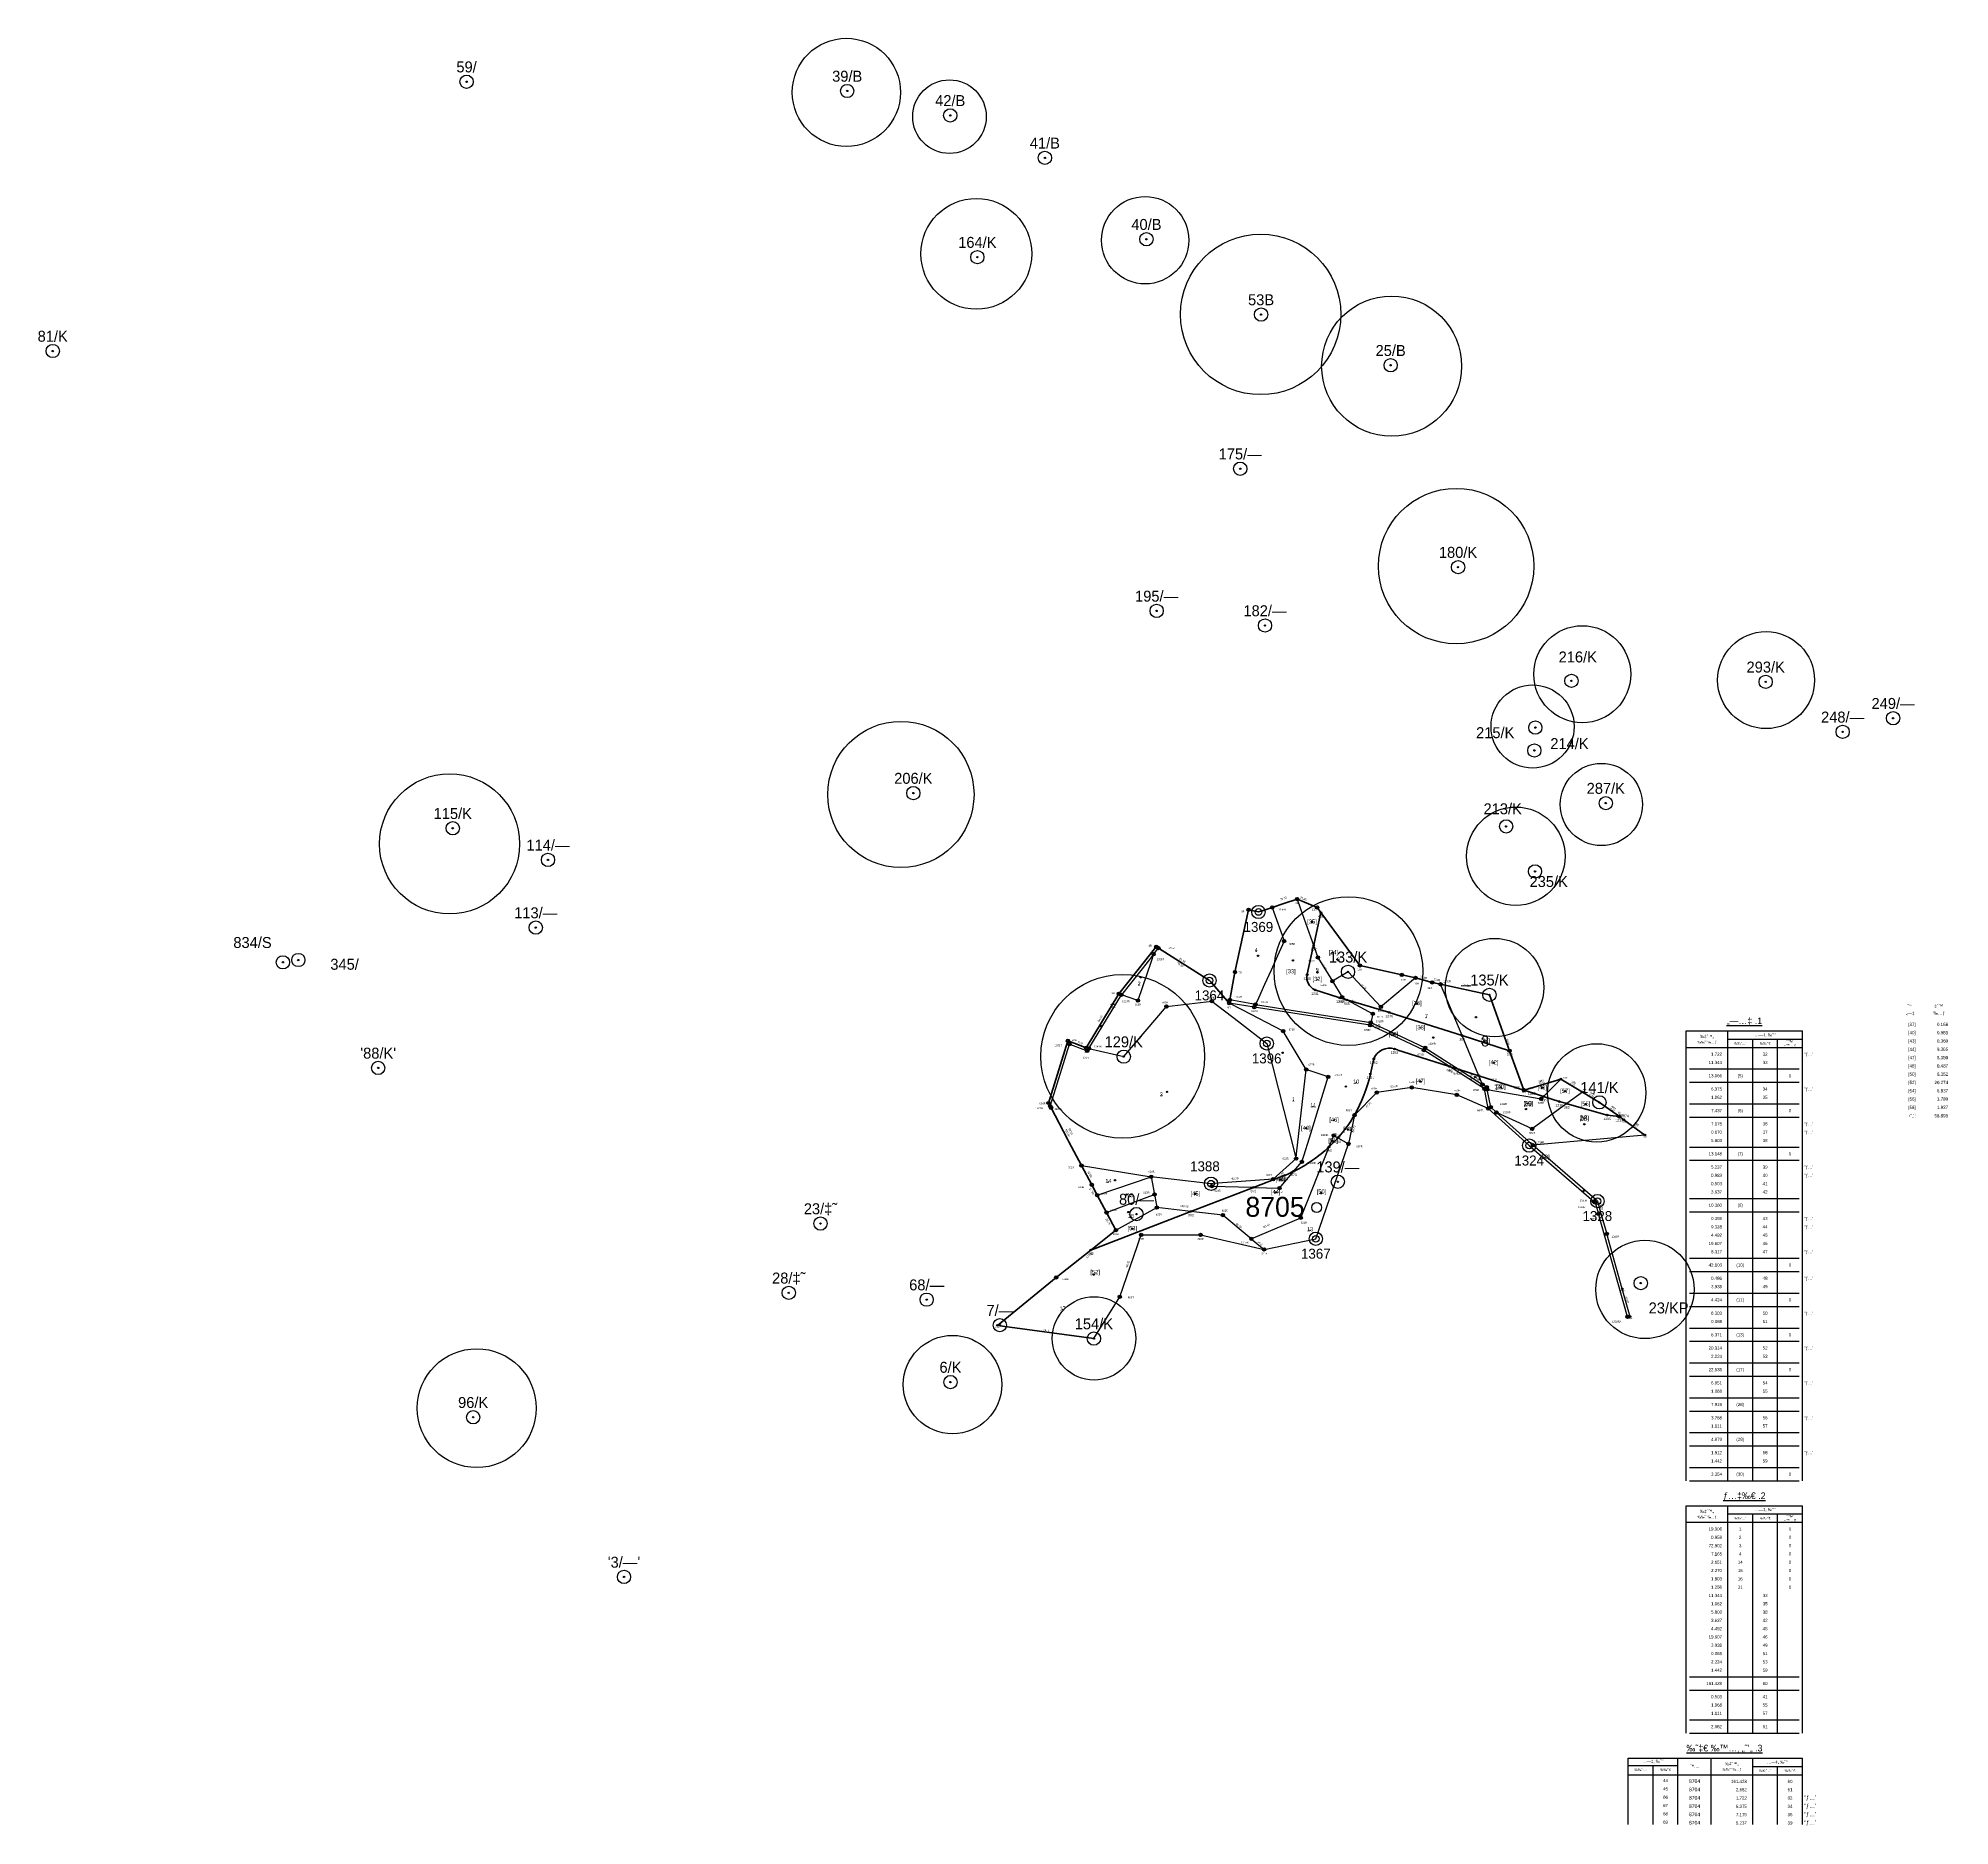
# Model space of a CAD drawing. Extents: x 203138 to 206017, y 706094 to 708786.
import ezdxf
from ezdxf.enums import TextEntityAlignment as Align

# ---------------------------------------------------------------- set-up
doc = ezdxf.new("R2010")
doc.units = 0
doc.header["$LTSCALE"] = 75
doc.header["$MEASUREMENT"] = 0
for name, color, linetype, lineweight in [('1601', 3, 'Continuous', 30), ('ud_pclp001', 3, 'Continuous', 60), ('UD_PCLP011', 1, 'Continuous', 35)]:
    doc.layers.add(name, color=color, linetype=linetype, lineweight=lineweight)
for name, color, linetype in [('DEF_POINT', 7, 'Continuous'), ('PCLS007R', 1, 'Continuous'), ('PCLS014', 5, 'Continuous'), ('SRVS006', 4, 'Continuous'), ('SRVS007', 7, 'Continuous'), ('SRVS016', 5, 'Continuous'), ('ud_pclp004', 7, 'Continuous'), ('ud_pcls003', 30, 'Continuous'), ('UD_PCLS008', 2, 'Continuous'), ('UD_PCLS011', 7, 'Continuous'), ('UD_REP_TABLES', 7, 'Continuous'), ('UD_SRVS003', 4, 'Continuous'), ('UD_SRVS006', 6, 'Continuous'), ('UD_SRVS007', 3, 'Continuous')]:
    doc.layers.add(name, color=color, linetype=linetype)
doc.layers.get('SRVS006').off()
doc.layers.get('SRVS007').off()
doc.layers.get('SRVS016').off()
doc.styles.add('HEBTXT', font='HEBTXT.shx')

# ---------------------------------------------------------------- blocks, each defined once
blk = doc.blocks.new('SRVS006')
for radius in [1, 0.5]:
    blk.add_circle((0, 0), radius)
at = {"layer": 'DEFPOINTS'}
blk.add_circle((0, 0), 0.003, dxfattribs=at)
at = {"style": 'HEBTXT'}
blk.add_attdef('NAME', text='', height=1.5, dxfattribs=at).set_placement((-0.01, -3), align=Align.CENTER)
for tag, flags, p in [('KIND', 1, (0, -6.04, 0)), ('SOURCE-CODE', 9, (0, -9.96, 0)), ('HEIGHT', 1, (0, -8, 0)), ('MARK-CODE', 9, (0, -11.92, 0)), ('UDKIND', 9, (0, -16.19, 0)), ('KIND_2', 9, (0, -14.1, 0))]:
    blk.add_attdef(tag, text='', height=1.8, dxfattribs=dict(at, flags=flags)).set_placement(p, align=Align.CENTER)
blk = doc.blocks.new('PCLS014')
blk.add_circle((0, 0), 0.00313)
at = {"color": 240, "width": 3.5, "flags": 8}
blk.add_attdef('CROSS', text='', height=2, dxfattribs=at).set_placement((-0.1, 4.8), align=Align.MIDDLE)
at = {"style": 'HEBTXT', "width": 0.8}
blk.add_attdef('FRONT-LEN', text='', height=1.88, dxfattribs=at).set_placement((0, 1.2), align=Align.CENTER)
at = {"color": 240, "style": 'HEBTXT', "width": 0.8}
blk.add_attdef('REGISTER', text='', height=1.88, dxfattribs=at).set_placement((-0.1, 4.8), align=Align.MIDDLE)
at = {"style": 'HEBTXT'}
blk.add_attdef('NOTE', text='', height=1.88, dxfattribs=at).set_placement((0, 6.3), align=Align.CENTER)
blk = doc.blocks.new('PCLS007')
blk.add_circle((0, 0), 0.00313)
at = {"style": 'HEBTXT'}
blk.add_attdef('FRONT-LEN', text='', height=1.88, dxfattribs=at).set_placement((0, 1.25), align=Align.CENTER)
blk = doc.blocks.new('1601')
at = {"layer": 'DEF_POINT', "color": 2}
blk.add_circle((2.089, -0.035), 0.25, dxfattribs=at)
at = {"style": 'HEBTXT'}
blk.add_attdef('LOT_NUM', (0, 0.124), '', height=1.3, dxfattribs=at)
at = {"style": 'HEBTXT', "flags": 1}
for tag, p in [('GUSH_SUFFI', (-0.089, -2.21)), ('LEGAL_AREA', (-0.071, -4.072)), ('STATUS', (-0.176, -5.87)), ('ANALYTIC', (-0.388, -7.638))]:
    blk.add_attdef(tag, p, '', height=1.3, dxfattribs=at)
blk = doc.blocks.new('SRVS007')
blk.add_circle((0, 0), 0.5)
at = {"layer": 'DEFPOINTS'}
blk.add_circle((0, 0), 0.003, dxfattribs=at)
at = {"style": 'HEBTXT'}
for tag, flags, p in [('SOURCE-CODE', 9, (0, -10, 0)), ('MARK-CODE', 9, (0, -11.9, 0)), ('HEIGHT', 1, (0, -8, 0)), ('KIND', 1, (0, -6, 0)), ('UDKIND', 9, (0, -16.3, 0)), ('KIND_2', 9, (0, -14.1, 0))]:
    blk.add_attdef(tag, text='', height=1.8, dxfattribs=dict(at, flags=flags)).set_placement(p, align=Align.CENTER)
blk.add_attdef('NAME', text='', height=1.5, dxfattribs=at).set_placement((0, -3), align=Align.CENTER)
blk = doc.blocks.new('PCLS003')
at = {"layer": 'DEF_POINT'}
for p, q in [((0.11, 0), (-0.11, 0)), ((0, -0.11), (0, 0.11))]:
    blk.add_line(p, q, dxfattribs=at)
at = {"style": 'HEBTXT'}
blk.add_attdef('PARCEL', text='', height=1.5, dxfattribs=at).set_placement((0, 0.7), align=Align.MIDDLE_CENTER)
at = {"style": 'HEBTXT', "flags": 1}
for tag, p in [('AREA_LEGAL', (0, -5.9)), ('AREA_CALC', (0, -3.9)), ('BLOCK', (0, -1.9)), ('LAND_USE', (0, -12.5)), ('PLAN', (0, -10.5)), ('LOT', (0, -8.5)), ('CAPTION', (0.04, -14.27))]:
    blk.add_attdef(tag, text='', height=1.5, dxfattribs=at).set_placement(p, align=Align.CENTER)
blk = doc.blocks.new('PCLS008')
at = {"layer": 'DEF_POINT'}
for p, q in [((0.1, 0), (-0.1, 0)), ((0, -0.1), (0, 0.1))]:
    blk.add_line(p, q, dxfattribs=at)
at = {"style": 'HEBTXT'}
blk.add_attdef('PARCEL', text='', height=1.5, dxfattribs=at).set_placement((0, 0.7), align=Align.MIDDLE_CENTER)
at = {"style": 'HEBTXT', "flags": 1}
for tag, p in [('AREA_LEGAL', (0, -5.9)), ('AREA_CALC', (0, -3.9)), ('LAND_USE', (0, -12.5)), ('CAPTION', (-0.2, -14.2)), ('BLOCK', (0, -1.9)), ('PLAN', (0, -10.5)), ('LOT', (0, -8.5))]:
    blk.add_attdef(tag, text='', height=1.5, dxfattribs=at).set_placement(p, align=Align.CENTER)
blk = doc.blocks.new('MRK')
blk.add_circle((0, 0), 1)
blk = doc.blocks.new('SRVS003')
for centre, radius in [((0, 0, 0), 1), ((0, 0), 0.1)]:
    blk.add_circle(centre, radius)
at = {"style": 'HEBTXT'}
for tag, height, p in [('NAME', 1.65, (0, 1.4)), ('HEIGHT', 1.8, (0, -3.2))]:
    blk.add_attdef(tag, text='', height=height, dxfattribs=at).set_placement(p, align=Align.CENTER)
for tag, flags, p in [('KIND', 1, (0, -5.4)), ('SOURCE-CODE', 9, (0, -7.6)), ('MARK-CODE', 9, (0, -9.8)), ('KIND_2', 9, (0, -11.97, 0)), ('UDKIND', 9, (0, -14.01))]:
    blk.add_attdef(tag, text='', height=1.8, dxfattribs=dict(at, flags=flags)).set_placement(p, align=Align.CENTER)
blk = doc.blocks.new('SRVS016')
for radius in [1, 0.5]:
    blk.add_circle((0, 0), radius)
at = {"layer": 'DEFPOINTS'}
blk.add_circle((0, 0), 0.003, dxfattribs=at)
at = {"style": 'HEBTXT'}
blk.add_attdef('NAME', text='', height=1.5, dxfattribs=at).set_placement((-0.01, -3), align=Align.CENTER)
for tag, flags, p in [('KIND', 1, (0, -6.04, 0)), ('SOURCE-CODE', 9, (0, -9.96, 0)), ('HEIGHT', 1, (0, -8, 0)), ('MARK-CODE', 9, (0, -11.92, 0)), ('UDKIND', 9, (0, -16.19, 0)), ('KIND_2', 9, (0, -14.1, 0))]:
    blk.add_attdef(tag, text='', height=1.8, dxfattribs=dict(at, flags=flags)).set_placement(p, align=Align.CENTER)
blk = doc.blocks.new('SU76_40')
for p, q in [((-70, 5), (0, 5)), ((-70, -5), (-70, 5)), ((-45, -5), (-45, 5)), ((-45, 0), (0, 0)), ((-30, -5), (-30, 0)), ((-15, -5), (-15, 0)), ((0, -5), (0, 5)), ((-70, -5), (0, -5))]:
    blk.add_line(p, q)
at = {"color": 2, "style": 'HEBTXT'}
for s, height, p in [('‰‡ˆ™„', 1.9, (-57.5, 1.5)), ('…—‡„ ‰˜”‘', 1.8, (-22.5, 2.5)), ('‰‰˜ˆ ‰…ƒ', 1.5, (-57.5, -2)), ('‰‰”…‘', 1.5, (-37.5, -2.5)), ('‰‰’˜€', 1.5, (-22.5, -2.5)), ('–"™ …€', 1.4, (-7.500235, -3.725256)), ('’" ‰”', 1.4, (-7.500235, -1.225256))]:
    blk.add_text(s, height=height, dxfattribs=at).set_placement(p, align=Align.MIDDLE)
at = {"style": 'HEBTXT'}
blk.add_attdef('TAB_NAME', text='', height=4, dxfattribs=at).set_placement((-35, 9), align=Align.CENTER)
blk = doc.blocks.new('SU76_41')
for p, q in [((-70, -5), (-70, 0)), ((-45, -5), (-45, 0)), ((-30, -5), (-30, 0)), ((-15, -5), (-15, 0)), ((0, -5), (0, 0))]:
    blk.add_line(p, q)
at = {"color": 2, "style": 'HEBTXT'}
blk.add_attdef('HN_AREA', text='', height=1.9, dxfattribs=at).set_placement((-48.5, -5), align=Align.RIGHT)
for tag, p in [('HN_FINAL', (-37.5, -5)), ('HN_TEMP', (-22.5, -5)), ('HN_TAB', (-7.5, -5))]:
    blk.add_attdef(tag, text='', height=1.9, dxfattribs=at).set_placement(p, align=Align.CENTER)
blk.add_attdef('REMARK', (1, -5), '', height=1.9, dxfattribs=at)
blk = doc.blocks.new('SU76_42')
for p, q in [((-70, -11), (-70, 0)), ((-45, -11), (-45, 0)), ((-30, -11), (-30, 0)), ((-15, -11), (-15, 0)), ((0, -11), (0, 0)), ((-68, -3), (-2, -3)), ((-68, -11), (-2, -11))]:
    blk.add_line(p, q)
at = {"color": 2, "style": 'HEBTXT'}
blk.add_attdef('HN_AREA', text='', height=1.9, dxfattribs=at).set_placement((-48.5, -8), align=Align.RIGHT)
for tag, p in [('HN_FINAL', (-37.5, -8)), ('HN_TEMP', (-22.5, -8)), ('HN_TAB', (-7.5, -8))]:
    blk.add_attdef(tag, text='', height=1.9, dxfattribs=at).set_placement(p, align=Align.CENTER)
blk.add_attdef('REMARK', (1, -8), '', height=2.5, dxfattribs=at)
blk = doc.blocks.new('SU76_45')
for p, q in [((-105, -5), (-105, 5)), ((-105, 5), (0, 5)), ((-105, 0.5), (-75, 0.5)), ((-90, -5), (-90, 0.5)), ((-75, -5), (-75, 5)), ((-55, -5), (-55, 5)), ((-30, -5), (-30, 5)), ((-30, 0), (0, 0)), ((-15, -5), (-15, 0)), ((0, -5), (0, 5)), ((-105, -5), (0, -5))]:
    blk.add_line(p, q)
at = {"color": 2, "style": 'HEBTXT'}
for s, height, p in [('…—‡„ ‰˜”‘', 1.8, (-90, 3)), ('™…‚', 1.8, (-65, 0)), ('‰‡ˆ™„', 1.8, (-42.5, 1.5)), ('…—‡„ ‰˜”‘', 1.8, (-15, 2.5)), ('‰‰”…‘', 1.5, (-97.5, -2)), ('‰‰’˜€', 1.5, (-82.5, -2)), ('‰‰˜ˆ ‰…ƒ', 1.5, (-42.5, -2)), ('‰‰”…‘', 1.5, (-22.5, -2.5)), ('‰‰’˜€', 1.5, (-7.5, -2.5))]:
    blk.add_text(s, height=height, dxfattribs=at).set_placement(p, align=Align.MIDDLE)
at = {"style": 'HEBTXT'}
blk.add_attdef('TAB_NAME', text='', height=4, dxfattribs=at).set_placement((-47, 9), align=Align.CENTER)
blk = doc.blocks.new('SU76_46')
for p, q in [((-105, -5), (-105, 0)), ((-90, -5), (-90, 0)), ((-75, -5), (-75, 0)), ((-55, -5), (-55, 0)), ((-30, -5), (-30, 0)), ((-15, -5), (-15, 0)), ((0, -5), (0, 0))]:
    blk.add_line(p, q)
at = {"color": 2, "style": 'HEBTXT'}
for tag, height, p in [('HN_FINAL2', 1.9, (-97.5, -4.5)), ('HN_TEMP2', 1.9, (-82.5, -4.5)), ('SU_GUS', 2.2, (-65, -5)), ('HN_FINAL', 1.9, (-22.5, -5)), ('HN_TEMP', 1.9, (-7.5, -5))]:
    blk.add_attdef(tag, text='', height=height, dxfattribs=at).set_placement(p, align=Align.CENTER)
blk.add_attdef('HN_AREA', text='', height=1.9, dxfattribs=at).set_placement((-33.5, -5), align=Align.RIGHT)
blk.add_attdef('REMARK', (1, -5), '', height=2.5, dxfattribs=at)
blk = doc.blocks.new('SU76_47')
at = {"color": 2, "style": 'HEBTXT'}
for s, p in [('˜”‘', (-25.7, 2)), ('‡ˆ™', (-8.1, 2)), ('„—‡', (-25.3, -2.4)), ('‰…ƒ', (-7.8, -2.4))]:
    blk.add_text(s, height=2, dxfattribs=at).set_placement(p, align=Align.MIDDLE)
blk = doc.blocks.new('SU76_48')
at = {"color": 2, "style": 'HEBTXT', "width": 0.8}
for tag, p in [('HN_NUMB', (-22, -5)), ('HN_AREA', (-2.5, -5))]:
    blk.add_attdef(tag, text='', height=2, dxfattribs=at).set_placement(p, align=Align.RIGHT)
blk = doc.blocks.new('SU76_49')
at = {"color": 0, "style": 'HEBTXT'}
blk.add_text('‹"„‘:', height=2, dxfattribs=at).set_placement((-22, -5), align=Align.RIGHT)
at = {"color": 0, "style": 'HEBTXT', "width": 0.8}
blk.add_attdef('HN_AREA', text='', height=2, dxfattribs=at).set_placement((-2.5, -5), align=Align.RIGHT)

msp = doc.modelspace()

# ---------------------------------------------------------------- linework, layer by layer
at = {"layer": 'PCLS007R', "flags": 128}
msp.add_lwpolyline([(205281.5, 707359.3), (205295.7, 707359)], dxfattribs=at)
at = {"layer": 'ud_pclp001'}
for p, q in [((204940.7, 707379.6), (204961.2, 707473.5)), ((204961.2, 707473.5), (204976, 707470.1)), ((204976, 707470.1), (204979.8, 707471.3)), ((204979.8, 707471.3), (204981.8, 707472)), ((204981.8, 707472), (204996.9, 707477)), ((204996.9, 707477), (205014.1, 707482.8)), ((205014.1, 707482.8), (205034.2, 707489.5)), ((205034.2, 707489.5), (205042, 707486.3)), ((205042, 707486.3), (205064.3, 707477)), ((205064.3, 707477), (205070, 707469.2)), ((205070, 707469.2), (205128.8, 707389.7)), ((204806.4, 707398.2), (204820.9, 707416.4)), ((204820.9, 707416.4), (204822, 707417.8)), ((204822, 707417.8), (204825.4, 707415.7)), ((204825.4, 707415.7), (204902.3, 707367)), ((204765.7, 707346.9), (204806.4, 707398.2)), ((205128.8, 707389.7), (205171.9, 707379.9)), ((204902.3, 707367), (204904.2, 707364.8)), ((204904.2, 707364.8), (204932.1, 707332.7)), ((204933, 707337.7), (204940.7, 707379.6)), ((205171.9, 707379.9), (205191.9, 707375.3)), ((205191.9, 707375.3), (205212.6, 707370.9)), ((205212.6, 707370.9), (205237.7, 707364)), ((205237.7, 707364), (205250.4, 707361.3)), ((205250.4, 707361.3), (205323.8, 707345.4, 116.3)), ((204716.5, 707265.8), (204765.7, 707346.9)), ((204932.1, 707332.7), (204933, 707337.7)), ((205354.3, 707261.1, 48.1), (205323.8, 707345.4, 116.3)), ((204659.8, 707182.5), (204689.1, 707276.3)), ((204689.1, 707276.3), (204698.4, 707272.8)), ((204698.4, 707272.8), (204716.5, 707265.8)), ((205375.7, 707201.8, 0.1), (205354.3, 707261.1, 48.1)), ((205431.3, 707218.4), (205376, 707201.7)), ((205464, 707199), (205431.3, 707218.4)), ((204662.4, 707177.5), (204659.8, 707182.5)), ((205375.8, 707201.6), (205375.7, 707201.8, 0.1)), ((205376, 707201.7), (205375.8, 707201.6)), ((205489.5, 707183.5), (205464, 707199)), ((205519.5, 707162.1), (205489.5, 707183.5)), ((204663.7, 707175.1), (204662.4, 707177.5)), ((204688.6, 707128), (204663.7, 707175.1)), ((205526.2, 707157.3), (205519.5, 707162.1)), ((205526.2, 707157.3), (205558, 707134.3)), ((204690.6, 707124.1), (204688.6, 707128)), ((204709.5, 707088.3), (204690.6, 707124.1)), ((204724.9, 707059.5), (204709.5, 707088.3)), ((204733.3, 707043.6), (204724.9, 707059.5)), ((204747.1, 707017.8), (204733.3, 707043.6)), ((204747.3, 707017.5), (204747.1, 707017.8)), ((204761.3, 706991.2), (204747.3, 707017.5)), ((204723.4, 706961.1), (204761.3, 706991.2)), ((204671.4, 706919.8), (204723.4, 706961.1)), ((204582.9, 706847.7), (204671.4, 706919.8)), ((204728.2, 706827.8, 1.9), (204582.9, 706847.7)), ((205535.7, 706860.8), (205531.6, 706860.6))]:
    msp.add_line(p, q, dxfattribs=at)
at = {"layer": 'ud_pclp004', "linetype": 'Continuous'}
for p, q in [((204996.9, 707477), (205001.3, 707464.5)), ((205034.2, 707489.5), (205039.4, 707475)), ((205039.4, 707475), (205054.6, 707432.7)), ((205001.3, 707464.5), (205011.6, 707435)), ((204818.2, 707406.6), (204825.4, 707415.7)), ((205014.7, 707426.2), (205004.7, 707404)), ((205011.6, 707435), (205014.7, 707426.2)), ((205054.6, 707432.7), (205059.1, 707419.9)), ((205059.1, 707419.9), (205065.6, 707401.8)), ((204810.4, 707396.8), (204769.7, 707345.5)), ((204814.4, 707395.4), (204794.4, 707336.8)), ((204818.2, 707406.6), (204810.4, 707396.8)), ((204818.2, 707406.6), (204814.4, 707395.4)), ((205004.7, 707404), (204995, 707382.6)), ((205065.6, 707401.8), (205087.3, 707365.8)), ((204985.3, 707361.1), (204975.9, 707340.4)), ((204995, 707382.6), (204985.3, 707361.1)), ((205110.9, 707380, 1.9), (205087.3, 707365.8)), ((205087.3, 707365.8), (205101.9, 707341.7)), ((205160.5, 707327.1), (205110.9, 707380, 1.9)), ((205212.6, 707370.9), (205165.9, 707331.6)), ((205282.8, 707283.9), (205250.4, 707361.3)), ((204720.6, 707264.8), (204769.7, 707345.5)), ((204794.4, 707336.8), (204769.7, 707345.5)), ((204773.1, 707252.3, 1.5), (204837.5, 707327.8)), ((204837.5, 707327.8), (204905.6, 707335.9)), ((204905.6, 707335.9), (204945.8, 707305)), ((204951.3, 707322.8), (204932.1, 707332.7)), ((204969.7, 707326.8), (204932.1, 707332.7)), ((204971.5, 707330.6), (204933, 707337.7)), ((205144.1, 707299.7), (204969.7, 707326.8)), ((204975.9, 707340.4), (204971.5, 707330.6)), ((204971.5, 707330.6), (205032, 707321.2)), ((205101.9, 707341.7), (205109.2, 707337.7)), ((205109.2, 707337.7), (205148.2, 707316.8)), ((205165.9, 707331.6), (205160.5, 707327.1)), ((204945.8, 707305), (204988.5, 707272.1)), ((205013.3, 707290.8), (204951.3, 707322.8)), ((205032, 707321.2), (205145.1, 707303.7)), ((205189.1, 707278.9), (205144.1, 707299.7)), ((205145.6, 707305.8), (205145.1, 707303.7)), ((205145.1, 707303.7), (205189.9, 707282.9)), ((205148.2, 707316.8), (205145.6, 707305.8)), ((204665.9, 707188.7), (204691.7, 707271.1)), ((204691.7, 707271.1), (204696.9, 707269.1)), ((204696.9, 707269.1), (204718.2, 707260.8)), ((204988.5, 707272.1), (205031.3, 707103.8)), ((205047.9, 707232.9), (205013.3, 707290.8)), ((205225.2, 707262.2), (205189.1, 707278.9)), ((205189.9, 707282.9), (205227.1, 707265.7)), ((205308.1, 707223.3), (205282.8, 707283.9)), ((204718.2, 707260.8), (204720.6, 707264.8)), ((204720.6, 707264.8), (204773.1, 707252.3, 1.5)), ((205263.7, 707237.5), (205225.2, 707262.2)), ((205227.1, 707265.7), (205278.4, 707232.8)), ((205033.5, 707106), (205047.9, 707232.9)), ((205081, 707221.8), (205047.9, 707232.9)), ((205052.7, 707130.3), (205081, 707221.8)), ((205316.3, 707203.8), (205263.7, 707237.5)), ((205278.4, 707232.8), (205313.6, 707210.2)), ((205313.6, 707210.2), (205308.1, 707223.3)), ((204662.4, 707177.5), (204665.9, 707188.7)), ((205154.1, 707198.3), (205120.7, 707164.3)), ((205206.8, 707206), (205154.1, 707198.3)), ((205274.6, 707194.7), (205206.8, 707206)), ((205322.2, 707174), (205274.6, 707194.7)), ((205319.9, 707206.2), (205313.6, 707210.2)), ((205322.2, 707174), (205316.3, 707203.8)), ((205320.6, 707203), (205319.9, 707206.2)), ((205325.9, 707176), (205320.6, 707203)), ((205120.7, 707164.3), (205111.5, 707120.8)), ((205383.8, 707118.4), (205322.2, 707174)), ((205334.5, 707168.3), (205325.9, 707176)), ((205334.5, 707168.3), (205389.3, 707118.9)), ((205044.2, 707102.8), (205052.7, 707130.3)), ((205082.5, 707116.6), (205089.3, 707133.7)), ((205089.3, 707133.7), (205095.6, 707130.1)), ((205095.6, 707130.1), (205111.5, 707120.8)), ((205032.6, 707098.7), (204998, 707067.7)), ((205031.3, 707103.8), (205032.6, 707098.7)), ((205032.6, 707098.7), (205033.5, 707106)), ((205039.7, 707009.8), (205082.5, 707116.6)), ((205041.4, 707093.8), (205044.2, 707102.8)), ((205062.5, 706978.1), (205111.5, 707120.8)), ((205383.8, 707118.4), (205481.3, 707034)), ((205486.5, 707034.8), (205389.3, 707118.9)), ((204709.5, 707088.3), (204814.5, 707071.5)), ((204733.3, 707043.6), (204814.5, 707071.5)), ((204814.5, 707071.5), (204819.5, 707044.8)), ((204904.6, 707061), (204814.5, 707071.5)), ((204998, 707067.7), (204963.9, 707065.2)), ((205007.6, 707054.4), (205029.4, 707079.9)), ((205029.4, 707079.9), (205041.4, 707093.8)), ((204747.3, 707017.5), (204812.3, 707042.1)), ((204812.3, 707042.1), (204819.5, 707044.8)), ((204819.5, 707044.8), (204820, 707042.3)), ((204820, 707042.3), (204823.2, 707025.1)), ((204907.7, 707061.2), (204904.6, 707061)), ((204904.6, 707061), (204906, 707057.3)), ((204906, 707057.3), (204966.3, 707055.6)), ((204963.9, 707065.2), (204907.7, 707061.2)), ((204966.3, 707055.6), (204968.5, 707055.5)), ((204968.5, 707055.5), (205007.6, 707054.4)), ((204761.3, 706991.2), (204823.2, 707025.1)), ((204874.3, 707019.2), (204823.2, 707025.1)), ((204922.4, 707013.7), (204874.3, 707019.2)), ((204965.3, 706978.1), (204922.4, 707013.7)), ((204965.3, 706978.1), (205039.7, 707009.8)), ((205481.3, 707034), (205483, 707032.5)), ((205483, 707032.5), (205487.9, 707015.6)), ((205486.5, 707034.8), (205491.8, 707016.3)), ((205531.6, 706860.6), (205487.9, 707015.6)), ((205491.8, 707016.3), (205500.6, 706985.4)), ((204767.1, 706890.7), (204799.4, 706984)), ((204799.4, 706984), (204888.8, 706983.8)), ((204888.8, 706983.8), (204984.6, 706962)), ((205523.9, 706902.7), (205500.6, 706985.4)), ((204965.3, 706978.1), (204984.6, 706962)), ((204984.6, 706962), (205062.5, 706978.1)), ((205535.7, 706860.8), (205523.9, 706902.7)), ((204728.2, 706827.8, 1.9), (204767.1, 706890.7))]:
    msp.add_line(p, q, dxfattribs=at)
at = {"layer": 'ud_pclp004'}
for p, q in [((205405.3, 707192.3), (205431.3, 707218.4)), ((205320.6, 707203), (205401.7, 707188.7)), ((205401.7, 707188.7), (205405.3, 707192.3)), ((205464, 707199), (205440.2, 707181.6)), ((205388.2, 707143.5), (205334.5, 707168.3)), ((205440.2, 707181.6), (205388.2, 707143.5)), ((205558, 707134.3), (205389.3, 707118.9))]:
    msp.add_line(p, q, dxfattribs=at)
at = {"layer": 'UD_PCLP011'}
for p, q in [((205063.4, 707439.2), (205070, 707469.2)), ((205049.4, 707375.6), (205049.5, 707376.3)), ((205098.7, 707340.8), (205095.7, 707341.8)), ((205108.8, 707337.9), (205098.7, 707340.8)), ((205172.8, 707319), (205171.7, 707319.3)), ((205282.8, 707283.9), (205172.8, 707319)), ((205354.3, 707261.1), (205282.8, 707283.9)), ((205144.6, 707226.2), (205149.7, 707248.9)), ((205180.9, 707263.9), (205184.1, 707262.9)), ((205184.1, 707262.9), (205185.7, 707262.4)), ((205185.7, 707262.4), (205185.9, 707262.3)), ((205185.9, 707262.3), (205249.7, 707242)), ((205249.7, 707242), (205263.7, 707237.5)), ((205263.7, 707237.5), (205278.4, 707232.8)), ((205278.4, 707232.8), (205308.1, 707223.3)), ((205308.1, 707223.3), (205375.7, 707201.8)), ((205376, 707201.7), (205376.2, 707201.6)), ((205376.2, 707201.6), (205377.5, 707201.2)), ((205377.5, 707201.2), (205405.3, 707192.3)), ((205405.3, 707192.3), (205405.4, 707192.3)), ((205405.4, 707192.3), (205429.1, 707184.7)), ((205429.1, 707184.7), (205440.2, 707181.6)), ((205440.2, 707181.6), (205441.1, 707181.3)), ((205441.1, 707181.3), (205501.1, 707164.3)), ((204968.5, 707055.5), (205012, 707072.2)), ((205012, 707072.2), (205015.6, 707073.6)), ((204874.3, 707019.2), (204968.5, 707055.5)), ((204723.4, 706961.1), (204874.3, 707019.2))]:
    msp.add_line(p, q, dxfattribs=at)
for points in [[(205059.1, 707419.9), (205049.5, 707376.3)], [(205059.2, 707420.2), (205059.1, 707419.9)], [(205059.2, 707420.2), (205063.4, 707439.2)], [(205095.7, 707341.8), (205061.1, 707352.8)], [(205108.8, 707337.9), (205109.2, 707337.7)], [(205109.2, 707337.7), (205171.7, 707319.3)]]:
    msp.add_lwpolyline(points, dxfattribs=at)
msp.add_lwpolyline([(205049.4, 707375.6, 0.357864), (205061.1, 707352.8)], format="xyb", dxfattribs=at)
for centre, radius, start, end in [((205173.3, 707239.9), 25.2, 72.2999, 159.1497), ((204923.5, 707276.3), 226.7, 330.4055, 347.2202), ((204933.5, 707274.9), 217.4, 318.2042, 329.4152), ((205537.4, 707386.4), 225, 260.731, 265.3585), ((205537.4, 707386.4), 225, 265.3585, 265.4509), ((204933.5, 707274.9), 217.4, 313.2543, 318.2042), ((204933.5, 707274.9), 217.4, 296.1756, 313.2543), ((204933.5, 707274.9), 217.4, 292.1684, 296.1756)]:
    msp.add_arc(centre, radius, start, end, dxfattribs=at)
at = {"layer": 'UD_SRVS003', "color": 161}
for centre, radius in [((204355.5, 708704.1), 81.5), ((204510.7, 708667.6), 55.4), ((204551.2, 708461.1), 83.4), ((204805.4, 708481.5), 65.8), ((204979.3, 708369.8), 120.8), ((205176.6, 708291.9), 105.4), ((205273.7, 707990.9), 117), ((205463.7, 707828.1), 73), ((205740.5, 707819.2), 73), ((205388.9, 707749.3), 62.6), ((204437.6, 707647), 110.1), ((203757.9, 707572.6), 105.5), ((205492.4, 707632), 61.9), ((205363.6, 707554), 74.1), ((205111.5, 707381.1), 112), ((205331.6, 707356.3), 74.1), ((204771.5, 707252.7), 123.2), ((205485.4, 707197.7), 74.1), ((205558.1, 706901.8), 74.1), ((204728.4, 706828.1), 62.8), ((203798.8, 706723), 89.5), ((204515.3, 706758.5), 74.1)]:
    msp.add_circle(centre, radius, dxfattribs=at)

# ---------------------------------------------------------------- block references
at = {"layer": '1601'}
ref = msp.add_blockref('1601', (205001, 707026.2), dxfattribs=dict(at, xscale=30, yscale=30, zscale=30))
ref.add_attrib('LOT_NUM', '8705', dxfattribs={"layer": '0', "height": 30, "style": 'HEBTXT'}).set_placement((205001, 707026.2), align=Align.MIDDLE)
at = {"layer": 'PCLS007R'}
ref = msp.add_blockref('PCLS007', (205015.6, 707483.3), dxfattribs=dict(at, xscale=2.5, yscale=2.5, zscale=2.5, rotation=18.4671918019097))
ref.add_attrib('FRONT-LEN', '39.20', dxfattribs={"layer": '0', "height": 3, "rotation": 18.4672, "style": 'HEBTXT'}).set_placement((205014.1, 707489), align=Align.CENTER)
ref = msp.add_blockref('PCLS007', (205049.2, 707483.3), dxfattribs=dict(at, xscale=2.5, yscale=2.5, zscale=2.5, rotation=337.3841994471636))
ref.add_attrib('FRONT-LEN', '31.85', dxfattribs={"layer": '0', "height": 3, "rotation": 337.3842, "style": 'HEBTXT'}).set_placement((205043.2, 707488.7), align=Align.CENTER)
ref = msp.add_blockref('PCLS007', (204862.2, 707392.4), dxfattribs=dict(at, xscale=2.5, yscale=2.5, zscale=2.5, rotation=327.6624006986788))
ref.add_attrib('FRONT-LEN', '95.20', dxfattribs={"layer": '0', "height": 3, "rotation": 327.6624, "style": 'HEBTXT'}).set_placement((204857.5, 707389.5), align=Align.CENTER)
ref = msp.add_blockref('PCLS007', (204863.9, 707391.3), dxfattribs=dict(at, xscale=2.5, yscale=2.5, zscale=2.5, rotation=327.6610634058215))
ref.add_attrib('FRONT-LEN', '91.18', dxfattribs={"layer": '0', "height": 3, "rotation": 327.6611, "style": 'HEBTXT'}).set_placement((204860.8, 707396.2), align=Align.CENTER)
ref = msp.add_blockref('PCLS007', (205076.5, 707383.8), dxfattribs=dict(at, xscale=2.5, yscale=2.5, zscale=2.5, rotation=301.0830397313991))
ref.add_attrib('FRONT-LEN', '41.70', dxfattribs={"layer": '0', "height": 3, "rotation": 301.083, "style": 'HEBTXT'}).set_placement((205073.8, 707386.7), align=Align.CENTER)
ref = msp.add_blockref('PCLS007', (205135.7, 707353.5), dxfattribs=dict(at, xscale=2.5, yscale=2.5, zscale=2.5, rotation=313.1732789131419))
ref.add_attrib('FRONT-LEN', '72.05', dxfattribs={"layer": '0', "height": 3, "rotation": 313.1733, "style": 'HEBTXT'}).set_placement((205133.5, 707356.7), align=Align.CENTER)
ref = msp.add_blockref('PCLS007', (205225.2, 707367.5), dxfattribs=dict(at, xscale=2.5, yscale=2.5, zscale=2.5, rotation=344.690963122799))
ref.add_attrib('FRONT-LEN', '25.80', dxfattribs={"layer": '0', "height": 3, "rotation": 344.691, "style": 'HEBTXT'}).set_placement((205224.5, 707370.4), align=Align.CENTER)
ref = msp.add_blockref('PCLS007', (205244.1, 707362.7), dxfattribs=dict(at, xscale=2.5, yscale=2.5, zscale=2.5, rotation=347.7820594965361))
ref.add_attrib('FRONT-LEN', '12.99', dxfattribs={"layer": '0', "height": 3, "rotation": 347.7821, "style": 'HEBTXT'}).set_placement((205244.4, 707366.6), align=Align.CENTER)
ref = msp.add_blockref('PCLS007', (205287.1, 707353.4), dxfattribs=dict(at, xscale=2.5, yscale=2.5, zscale=2.5, rotation=347.8076034029528))
ref.add_attrib('FRONT-LEN', '75.00', dxfattribs={"layer": '0', "height": 3, "rotation": 347.8076, "style": 'HEBTXT'}).set_placement((205288.6, 707358.1), align=Align.CENTER)
ref = msp.add_blockref('PCLS007', (205125.1, 707329.2), dxfattribs=dict(at, xscale=2.5, yscale=2.5, zscale=2.5, rotation=331.7641535577147))
ref.add_attrib('FRONT-LEN', '52.0', dxfattribs={"layer": '0', "height": 3, "rotation": 331.7642, "style": 'HEBTXT'}).set_placement((205119.2, 707333.7), align=Align.CENTER)
ref = msp.add_blockref('PCLS007', (204741.1, 707306.3), dxfattribs=dict(at, xscale=2.5, yscale=2.5, zscale=2.5, rotation=58.78347570367881))
ref.add_attrib('FRONT-LEN', '94.00', dxfattribs={"layer": '0', "height": 3, "rotation": 58.7835, "style": 'HEBTXT'}).set_placement((204738.9, 707308.8), align=Align.CENTER)
ref = msp.add_blockref('PCLS007', (204702.9, 707271.1), dxfattribs=dict(at, xscale=2.5, yscale=2.5, zscale=2.5, rotation=338.923264486068))
ref.add_attrib('FRONT-LEN', '30.0', dxfattribs={"layer": '0', "height": 3, "rotation": 338.9233, "style": 'HEBTXT'}).set_placement((204706.9, 707272), align=Align.CENTER)
ref = msp.add_blockref('PCLS007', (205270.8, 707233, 0), dxfattribs=dict(at, xscale=2.5, yscale=2.5, zscale=2.5, rotation=327.3286907816366))
ref.add_attrib('FRONT-LEN', '108.90', dxfattribs={"layer": '0', "height": 3, "rotation": 327.3287, "style": 'HEBTXT'}).set_placement((205267, 707227.5, 0), align=Align.CENTER)
ref = msp.add_blockref('PCLS007', (205137.4, 707181.3), dxfattribs=dict(at, xscale=2.5, yscale=2.5, zscale=2.5, rotation=45.47617835850442))
ref.add_attrib('FRONT-LEN', '47.70', dxfattribs={"layer": '0', "height": 3, "rotation": 45.4762, "style": 'HEBTXT'}).set_placement((205142.8, 707178.7), align=Align.CENTER)
ref = msp.add_blockref('PCLS007', (205180.4, 707202.1), dxfattribs=dict(at, xscale=2.5, yscale=2.5, zscale=2.5, rotation=8.256347861190736))
ref.add_attrib('FRONT-LEN', '53.50', dxfattribs={"layer": '0', "height": 3, "rotation": 8.2563, "style": 'HEBTXT'}).set_placement((205180.4, 707206.1), align=Align.CENTER)
ref = msp.add_blockref('PCLS007', (205524.2, 707158.5, 0), dxfattribs=dict(at, xscale=2.5, yscale=2.5, zscale=2.5, rotation=324.2167202484122))
ref.add_attrib('FRONT-LEN', '85.80', dxfattribs={"layer": '0', "height": 3, "rotation": 324.2167, "style": 'HEBTXT'}).set_placement((205521, 707164.5, 0), align=Align.CENTER)
ref = msp.add_blockref('PCLS007', (204686, 707132.9), dxfattribs=dict(at, xscale=2.499999999999999, yscale=2.499999999999999, zscale=2.499999999999999, rotation=297.8273049188942))
ref.add_attrib('FRONT-LEN', '100.32', dxfattribs={"layer": '0', "height": 3, "rotation": 297.8273, "style": 'HEBTXT'}).set_placement((204687.2, 707136.9), align=Align.CENTER)
ref = msp.add_blockref('PCLS007', (204686.6, 707131.7, 0), dxfattribs=dict(at, xscale=2.5, yscale=2.5, zscale=2.5, rotation=297.830257744592))
ref.add_attrib('FRONT-LEN', '97.65', dxfattribs={"layer": '0', "height": 3, "rotation": 297.8303, "style": 'HEBTXT'}).set_placement((204691.8, 707139, 0), align=Align.CENTER)
ref = msp.add_blockref('PCLS007', (205100.4, 707127.2), dxfattribs=dict(at, xscale=2.5, yscale=2.5, zscale=2.5, rotation=329.7130692873024))
ref.add_attrib('FRONT-LEN', '25.70', dxfattribs={"layer": '0', "height": 3, "rotation": 329.7131, "style": 'HEBTXT'}).set_placement((205094.4, 707132.6), align=Align.CENTER)
ref = msp.add_blockref('PCLS007', (205116.1, 707142.6), dxfattribs=dict(at, xscale=2.5, yscale=2.5, zscale=2.5, rotation=78.15508019991032))
ref.add_attrib('FRONT-LEN', '44.70', dxfattribs={"layer": '0', "height": 3, "rotation": 78.1551, "style": 'HEBTXT'}).set_placement((205121, 707143), align=Align.CENTER)
ref = msp.add_blockref('PCLS007', (204717.2, 707073.9), dxfattribs=dict(at, xscale=2.5, yscale=2.5, zscale=2.5, rotation=298.05699600807))
ref.add_attrib('FRONT-LEN', '32.60', dxfattribs={"layer": '0', "height": 3, "rotation": 298.057, "style": 'HEBTXT'}).set_placement((204720.7, 707074.6), align=Align.CENTER)
ref = msp.add_blockref('PCLS007', (204951.3, 707064.3), dxfattribs=dict(at, xscale=2.5, yscale=2.5, zscale=2.5, rotation=4.091721353071466))
ref.add_attrib('FRONT-LEN', '93.50', dxfattribs={"layer": '0', "height": 3, "rotation": 4.0917, "style": 'HEBTXT'}).set_placement((204940.8, 707067.3), align=Align.CENTER)
ref = msp.add_blockref('PCLS007', (205024.5, 707074.1), dxfattribs=dict(at, xscale=2.5, yscale=2.5, zscale=2.5, rotation=49.41784302014806))
ref.add_attrib('FRONT-LEN', '51.60', dxfattribs={"layer": '0', "height": 3, "rotation": 49.4178, "style": 'HEBTXT'}).set_placement((205011.3, 707073.4), align=Align.CENTER)
ref = msp.add_blockref('PCLS007', (204729.1, 707051.5, 0), dxfattribs=dict(at, xscale=2.5, yscale=2.5, zscale=2.5, rotation=298.0481057545248))
ref.add_attrib('FRONT-LEN', '17.95', dxfattribs={"layer": '0', "height": 3, "rotation": 298.0481, "style": 'HEBTXT'}).set_placement((204723.6, 707048.9, 0), align=Align.CENTER)
ref = msp.add_blockref('PCLS007', (204872.8, 707019.4), dxfattribs=dict(at, xscale=2.5, yscale=2.5, zscale=2.5, rotation=353.4697773998669))
ref.add_attrib('FRONT-LEN', '100.05', dxfattribs={"layer": '0', "height": 3, "rotation": 353.4698, "style": 'HEBTXT'}).set_placement((204864.2, 707025.6), align=Align.CENTER)
ref = msp.add_blockref('PCLS007', (205489.2, 707025.6, 0), dxfattribs=dict(at, xscale=2.5, yscale=2.5, zscale=2.5, rotation=285.9249856069135))
ref.add_attrib('FRONT-LEN', '19.20', dxfattribs={"layer": '0', "height": 3, "rotation": 285.925, "style": 'HEBTXT'}).set_placement((205491, 707026.3, 0), align=Align.CENTER)
ref = msp.add_blockref('PCLS007', (204754.3, 707004.3, 0), dxfattribs=dict(at, xscale=2.5, yscale=2.5, zscale=2.5, rotation=298.062301623167))
ref.add_attrib('FRONT-LEN', '29.75', dxfattribs={"layer": '0', "height": 3, "rotation": 298.0623, "style": 'HEBTXT'}).set_placement((204748, 707003.2, 0), align=Align.CENTER)
ref = msp.add_blockref('PCLS007', (204943.9, 706995.9), dxfattribs=dict(at, xscale=2.5, yscale=2.5, zscale=2.5, rotation=320.2813623670567))
ref.add_attrib('FRONT-LEN', '55.30', dxfattribs={"layer": '0', "height": 3, "rotation": 320.2814, "style": 'HEBTXT'}).set_placement((204945.7, 706996.4), align=Align.CENTER)
ref = msp.add_blockref('PCLS007', (205002.5, 706994), dxfattribs=dict(at, xscale=2.5, yscale=2.5, zscale=2.5, rotation=23.06836037239221))
ref.add_attrib('FRONT-LEN', '80.40', dxfattribs={"layer": '0', "height": 3, "rotation": 23.0684, "style": 'HEBTXT'}).set_placement((204988.8, 706996.2), align=Align.CENTER)
ref = msp.add_blockref('PCLS007', (204716.3, 706955.5), dxfattribs=dict(at, xscale=2.5, yscale=2.5, zscale=2.5, rotation=38.44853526381549))
ref.add_attrib('FRONT-LEN', '114.50', dxfattribs={"layer": '0', "height": 3, "rotation": 38.4485, "style": 'HEBTXT'}).set_placement((204722.6, 706952.3), align=Align.CENTER)
ref = msp.add_blockref('PCLS007', (204975, 706970.1), dxfattribs=dict(at, xscale=2.5, yscale=2.5, zscale=2.5, rotation=320.2847409884231))
ref.add_attrib('FRONT-LEN', '25.0', dxfattribs={"layer": '0', "height": 3, "rotation": 320.2847, "style": 'HEBTXT'}).set_placement((204977.5, 706970.2), align=Align.CENTER)
ref = msp.add_blockref('PCLS007', (204783.3, 706937.4), dxfattribs=dict(at, xscale=2.5, yscale=2.5, zscale=2.5, rotation=70.87296048850006))
ref.add_attrib('FRONT-LEN', '98.70', dxfattribs={"layer": '0', "height": 3, "rotation": 70.873, "style": 'HEBTXT'}).set_placement((204780.7, 706939.4), align=Align.CENTER)
ref = msp.add_blockref('PCLS007', (205529.8, 706881.7), dxfattribs=dict(at, xscale=2.5, yscale=2.5, zscale=2.5, rotation=285.9165705576149))
ref.add_attrib('FRONT-LEN', '43.50', dxfattribs={"layer": '0', "height": 3, "rotation": 285.9166, "style": 'HEBTXT'}).set_placement((205529.8, 706885.7), align=Align.CENTER)
at = {"layer": 'PCLS014'}
ref = msp.add_blockref('PCLS014', (205349.4, 707273.9), dxfattribs=dict(at, xscale=1.250000000007115, yscale=1.250000000007115, zscale=1.250000000007115, rotation=290.037169028241))
ref.add_attrib('FRONT-LEN', '153.93', dxfattribs={"layer": '0', "height": 2.34, "rotation": 290.0372, "style": 'HEBTXT', "width": 0.8}).set_placement((205350.9, 707274.5), align=Align.CENTER)
ref = msp.add_blockref('PCLS014', (205403.5, 707210), dxfattribs=dict(at, xscale=1.249999999994591, yscale=1.249999999994591, zscale=1.249999999994591, rotation=16.82602762602178))
ref.add_attrib('FRONT-LEN', '58.00', dxfattribs={"layer": '0', "height": 2.34, "rotation": 16.826, "style": 'HEBTXT', "width": 0.8}).set_placement((205403.1, 707211.5), align=Align.CENTER)
ref.add_attrib('REGISTER', '58.10', dxfattribs={"layer": '0', "color": 240, "height": 2.34, "rotation": 16.826, "style": 'HEBTXT', "width": 0.8}).set_placement((205401.6, 707215.7), align=Align.MIDDLE)
ref.add_attrib('CROSS', '/', dxfattribs={"layer": '0', "color": 240, "height": 2.5, "rotation": 16.826, "width": 5, "flags": 8}).set_placement((205401.6, 707215.7), align=Align.MIDDLE)
ref = msp.add_blockref('PCLS014', (205447.6, 707208.7), dxfattribs=dict(at, xscale=1.249999999997242, yscale=1.249999999997242, zscale=1.249999999997242, rotation=329.289740070743))
ref.add_attrib('FRONT-LEN', '37.99', dxfattribs={"layer": '0', "height": 2.34, "rotation": 329.2897, "style": 'HEBTXT', "width": 0.8}).set_placement((205448.4, 707210), align=Align.CENTER)
ref.add_attrib('REGISTER', '38.20', dxfattribs={"layer": '0', "color": 240, "height": 2.34, "rotation": 329.2897, "style": 'HEBTXT', "width": 0.8}).set_placement((205450.6, 707214), align=Align.MIDDLE)
ref.add_attrib('CROSS', '/', dxfattribs={"layer": '0', "color": 240, "height": 2.5, "rotation": 329.2897, "width": 5, "flags": 8}).set_placement((205450.6, 707214), align=Align.MIDDLE)
ref = msp.add_blockref('PCLS014', (205386.9, 707202.2), dxfattribs=dict(at, xscale=1.249999999999005, yscale=1.249999999999005, zscale=1.249999999999005, rotation=3.246978045508742))
ref.add_attrib('REGISTER', '22.30', dxfattribs={"layer": '0', "color": 240, "height": 2.34, "rotation": 3.247, "style": 'HEBTXT', "width": 0.8}).set_placement((205386.8, 707203.8), align=Align.CENTER)
ref = msp.add_blockref('PCLS014', (205476.4, 707191.6), dxfattribs=dict(at, xscale=1.249999999991753, yscale=1.249999999991753, zscale=1.249999999991753, rotation=329.2917375515696))
ref.add_attrib('FRONT-LEN', '28.84', dxfattribs={"layer": '0', "height": 2.34, "rotation": 329.2917, "style": 'HEBTXT', "width": 0.8}).set_placement((205477.1, 707193), align=Align.CENTER)
ref.add_attrib('REGISTER', '29.00', dxfattribs={"layer": '0', "color": 240, "height": 2.34, "rotation": 329.2917, "style": 'HEBTXT', "width": 0.8}).set_placement((205479.3, 707196.9), align=Align.MIDDLE)
ref.add_attrib('CROSS', '/', dxfattribs={"layer": '0', "color": 240, "height": 2.5, "rotation": 329.2917, "width": 5, "flags": 8}).set_placement((205479.3, 707196.9), align=Align.MIDDLE)
ref = msp.add_blockref('PCLS014', (205507.5, 707170.8), dxfattribs=dict(at, xscale=1.250000000012624, yscale=1.250000000012624, zscale=1.250000000012624, rotation=324.188071313771))
ref.add_attrib('FRONT-LEN', '46.14', dxfattribs={"layer": '0', "height": 2.34, "rotation": 324.1881, "style": 'HEBTXT', "width": 0.8}).set_placement((205508.4, 707172), align=Align.CENTER)
ref.add_attrib('REGISTER', '46.35', dxfattribs={"layer": '0', "color": 240, "height": 2.34, "rotation": 324.1881, "style": 'HEBTXT', "width": 0.8}).set_placement((205510.9, 707175.7), align=Align.MIDDLE)
ref.add_attrib('CROSS', '/', dxfattribs={"layer": '0', "color": 240, "height": 2.5, "rotation": 324.1881, "width": 5, "flags": 8}).set_placement((205510.9, 707175.7), align=Align.MIDDLE)
ref = msp.add_blockref('PCLS014', (205542.1, 707145.8), dxfattribs=dict(at, xscale=1.249999999986536, yscale=1.249999999986536, zscale=1.249999999986536, rotation=324.20111768225))
ref.add_attrib('FRONT-LEN', '39.27', dxfattribs={"layer": '0', "height": 2.34, "rotation": 324.2011, "style": 'HEBTXT', "width": 0.8}).set_placement((205543, 707147.1), align=Align.CENTER)
ref.add_attrib('REGISTER', '39.45', dxfattribs={"layer": '0', "color": 240, "height": 2.34, "rotation": 324.2011, "style": 'HEBTXT', "width": 0.8}).set_placement((205545.5, 707150.8), align=Align.MIDDLE)
ref.add_attrib('CROSS', '/', dxfattribs={"layer": '0', "color": 240, "height": 2.5, "rotation": 324.2011, "width": 5, "flags": 8}).set_placement((205545.5, 707150.8), align=Align.MIDDLE)
ref = msp.add_blockref('PCLS014', (204655.5, 706837.8), dxfattribs=dict(at, xscale=1.250000000000009, yscale=1.250000000000009, zscale=1.250000000000009, rotation=352.2288453966681))
ref.add_attrib('FRONT-LEN', '146.51', dxfattribs={"layer": '0', "height": 2.34, "rotation": 352.2288, "style": 'HEBTXT', "width": 0.8}).set_placement((204655.7, 706839.3), align=Align.CENTER)
at = {"layer": 'SRVS006', "xscale": 2.5, "yscale": 2.5, "zscale": 2.5}
for p in [(204961.2, 707473.5), (204976, 707470.1), (204996.9, 707477), (205034.2, 707489.5), (205064.3, 707477), (204822, 707417.8), (204825.4, 707415.7), (205065.6, 707401.8), (205128.8, 707389.7), (204902.3, 707367), (204940.7, 707379.6), (205087.3, 707365.8), (205191.9, 707375.3), (205212.6, 707370.9), (205237.7, 707364), (205250.4, 707361.3), (204765.7, 707346.9), (204932.1, 707332.7), (204933, 707337.7), (205101.9, 707341.7), (205160.5, 707327.1), (204689.1, 707276.3), (204716.5, 707265.8), (205354.3, 707261.1), (205313.6, 707210.2), (205431.3, 707218.4), (204659.8, 707182.5), (205154.1, 707198.3), (205206.8, 707206), (205274.6, 707194.7), (205316.3, 707203.8), (205319.9, 707206.2), (205320.6, 707203), (205375.7, 707201.8), (205375.8, 707201.6), (205376, 707201.7), (205401.7, 707188.7), (205464, 707199), (204662.4, 707177.5), (204663.7, 707175.1), (205120.7, 707164.3), (205322.2, 707174), (205325.9, 707176), (205334.5, 707168.3), (205519.5, 707162.1), (205526.2, 707157.3), (205388.2, 707143.5), (205558, 707134.3), (205111.5, 707120.8), (205383.8, 707118.4), (205389.3, 707118.9), (204709.5, 707088.3), (204724.9, 707059.5), (204733.3, 707043.6), (205007.6, 707054.4), (204747.3, 707017.5), (204922.4, 707013.7), (205039.7, 707009.8), (205481.3, 707034), (205483, 707032.5), (205486.5, 707034.8), (205487.9, 707015.6), (204761.3, 706991.2), (204799.4, 706984), (204888.8, 706983.8), (205500.6, 706985.4), (204965.3, 706978.1), (204984.6, 706962), (205062.5, 706978.1), (204671.4, 706919.8), (205523.9, 706902.7), (204767.1, 706890.7), (204582.9, 706847.7), (205531.6, 706860.6), (205535.7, 706860.8)]:
    msp.add_blockref('SRVS006', p, dxfattribs=at)
at = {"layer": 'SRVS007', "xscale": 2.5, "yscale": 2.5, "zscale": 2.5}
for p in [(205070, 707469.2), (205059.1, 707419.9), (205049.4, 707375.6), (205061.1, 707352.8), (205098.7, 707340.8), (205109.2, 707337.7), (205172.8, 707319), (205282.8, 707283.9), (205149.7, 707248.9), (205180.9, 707263.9), (205144.6, 707226.2), (205263.7, 707237.5), (205278.4, 707232.8), (205308.1, 707223.3), (205405.3, 707192.3), (205429.1, 707184.7), (205440.2, 707181.6), (205501.1, 707164.3), (205519.2, 707162.1), (205095.6, 707130.1), (205082.5, 707116.6), (205012, 707072.2), (205015.6, 707073.6), (205029.4, 707079.9), (204968.5, 707055.5), (204874.3, 707019.2), (204723.4, 706961.1)]:
    msp.add_blockref('SRVS007', p, dxfattribs=at)
at = {"layer": 'SRVS016', "xscale": 2.5, "yscale": 2.5, "zscale": 2.5}
for p in [(205014.7, 707426.2), (204818.2, 707406.6), (204769.7, 707345.5), (204794.4, 707336.8), (204837.5, 707327.8), (204905.6, 707335.9), (204969.7, 707326.8), (204971.5, 707330.6), (205144.1, 707299.7), (205145.1, 707303.7), (205148.2, 707316.8), (204691.7, 707271.1), (204988.5, 707272.1), (205013.3, 707290.8), (204718.2, 707260.8), (204720.6, 707264.8), (205225.2, 707262.2), (205227.1, 707265.7), (205047.9, 707232.9), (205081, 707221.8), (205089.3, 707133.7), (205032.6, 707098.7), (205041.4, 707093.8), (204814.5, 707071.5), (204998, 707067.7), (204819.5, 707044.8), (204904.6, 707061), (204906, 707057.3), (204823.2, 707025.1)]:
    msp.add_blockref('SRVS016', p, dxfattribs=at)
at = {"layer": 'ud_pcls003'}
ref = msp.add_blockref('PCLS003', (204972.8, 707411.1), dxfattribs=dict(at, xscale=2.5, yscale=2.5, zscale=2.5))
ref.add_attrib('PARCEL', '4', dxfattribs={"layer": '0', "height": 6, "style": 'HEBTXT'}).set_placement((204972.8, 707412.8), align=Align.MIDDLE_CENTER)
ref = msp.add_blockref('PCLS003', (205065, 707381.2), dxfattribs=dict(at, xscale=2.5, yscale=2.5, zscale=2.5))
ref.add_attrib('PARCEL', '5', dxfattribs={"layer": '0', "height": 6, "style": 'HEBTXT'}).set_placement((205065, 707383), align=Align.MIDDLE_CENTER)
ref = msp.add_blockref('PCLS003', (205096.5, 707396.9), dxfattribs=dict(at, xscale=2.5, yscale=2.5, zscale=2.5))
ref.add_attrib('PARCEL', '6', dxfattribs={"layer": '0', "height": 6, "style": 'HEBTXT'}).set_placement((205096.5, 707398.6), align=Align.MIDDLE_CENTER)
ref = msp.add_blockref('PCLS003', (204796.3, 707360.5), dxfattribs=dict(at, xscale=2.5, yscale=2.5, zscale=2.5))
ref.add_attrib('PARCEL', '2', dxfattribs={"layer": '0', "height": 6, "style": 'HEBTXT'}).set_placement((204796.3, 707362.2), align=Align.MIDDLE_CENTER)
ref = msp.add_blockref('PCLS003', (204758.4, 707331.2), dxfattribs=dict(at, xscale=2.5, yscale=2.5, zscale=2.5))
ref.add_attrib('PARCEL', '31', dxfattribs={"layer": '0', "height": 6, "style": 'HEBTXT'}).set_placement((204756.9, 707328.8), align=Align.MIDDLE_CENTER)
ref = msp.add_blockref('PCLS003', (205149, 707299.2), dxfattribs=dict(at, xscale=2.5, yscale=2.5, zscale=2.5))
ref.add_attrib('PARCEL', '30', dxfattribs={"layer": '0', "height": 6, "style": 'HEBTXT'}).set_placement((205155.1, 707298, 30), align=Align.MIDDLE_CENTER)
ref = msp.add_blockref('PCLS003', (205228.8, 707311.3), dxfattribs=dict(at, xscale=2.5, yscale=2.5, zscale=2.5))
ref.add_attrib('PARCEL', '7', dxfattribs={"layer": '0', "height": 6, "style": 'HEBTXT'}).set_placement((205228.8, 707313, 7), align=Align.MIDDLE_CENTER)
ref = msp.add_blockref('PCLS003', (205317.4, 707275.6), dxfattribs=dict(at, xscale=5, yscale=5, zscale=5))
ref.add_attrib('PARCEL', '8', dxfattribs={"layer": '0', "height": 16, "style": 'HEBTXT'}).set_placement((205317.4, 707275.6), align=Align.MIDDLE_CENTER)
ref = msp.add_blockref('PCLS003', (205123.2, 707213.1), dxfattribs=dict(at, xscale=2.5, yscale=2.5, zscale=2.5))
ref.add_attrib('PARCEL', '10', dxfattribs={"layer": '0', "height": 6, "style": 'HEBTXT'}).set_placement((205123.2, 707214.8, 10), align=Align.MIDDLE_CENTER)
ref = msp.add_blockref('PCLS003', (204829.7, 707193.6), dxfattribs=dict(at, xscale=2.5, yscale=2.5, zscale=2.5))
ref.add_attrib('PARCEL', '3', dxfattribs={"layer": '0', "height": 6, "style": 'HEBTXT'}).set_placement((204829.7, 707195.4), align=Align.MIDDLE_CENTER)
ref = msp.add_blockref('PCLS003', (205028.7, 707186.3), dxfattribs=dict(at, xscale=2.5, yscale=2.5, zscale=2.5))
ref.add_attrib('PARCEL', '1', dxfattribs={"layer": '0', "height": 6, "style": 'HEBTXT'}).set_placement((205028.7, 707188.1), align=Align.MIDDLE_CENTER)
ref = msp.add_blockref('PCLS003', (205381.8, 707181.6), dxfattribs=dict(at, xscale=2.5, yscale=2.5, zscale=2.5))
ref.add_attrib('PARCEL', '29', dxfattribs={"layer": '0', "height": 8, "style": 'HEBTXT'}).set_placement((205381.8, 707181.6), align=Align.MIDDLE_CENTER)
ref = msp.add_blockref('PCLS003', (205058.6, 707177.3), dxfattribs=dict(at, xscale=2.5, yscale=2.5, zscale=2.5))
ref.add_attrib('PARCEL', '11', dxfattribs={"layer": '0', "height": 6, "style": 'HEBTXT'}).set_placement((205058.6, 707179.1, 11), align=Align.MIDDLE_CENTER)
ref = msp.add_blockref('PCLS003', (205465.6, 707159.8), dxfattribs=dict(at, xscale=2.5, yscale=2.5, zscale=2.5))
ref.add_attrib('PARCEL', '28', dxfattribs={"layer": '0', "height": 8, "style": 'HEBTXT'}).set_placement((205465.6, 707159.8), align=Align.MIDDLE_CENTER)
ref = msp.add_blockref('PCLS003', (204750, 707063.2), dxfattribs=dict(at, xscale=2.5, yscale=2.5, zscale=2.5))
ref.add_attrib('PARCEL', '14', dxfattribs={"layer": '0', "height": 6, "style": 'HEBTXT'}).set_placement((204750, 707065, 14), align=Align.MIDDLE_CENTER)
ref = msp.add_blockref('PCLS003', (204783.1, 707041.9), dxfattribs=dict(at, xscale=2.5, yscale=2.5, zscale=2.5))
ref.add_attrib('PARCEL', '15', dxfattribs={"layer": '0', "height": 6, "style": 'HEBTXT'}).set_placement((204783.1, 707043.6, 15), align=Align.MIDDLE_CENTER)
ref = msp.add_blockref('PCLS003', (204784, 707010.7), dxfattribs=dict(at, xscale=2.5, yscale=2.5, zscale=2.5))
ref.add_attrib('PARCEL', '16', dxfattribs={"layer": '0', "height": 6, "style": 'HEBTXT'}).set_placement((204784, 707012.5, 16), align=Align.MIDDLE_CENTER)
ref = msp.add_blockref('PCLS003', (205053.7, 706990.7), dxfattribs=dict(at, xscale=2.5, yscale=2.5, zscale=2.5))
ref.add_attrib('PARCEL', '13', dxfattribs={"layer": '0', "height": 6, "style": 'HEBTXT'}).set_placement((205053.7, 706992.4, 13), align=Align.MIDDLE_CENTER)
ref = msp.add_blockref('PCLS003', (204681.2, 706871.5), dxfattribs=dict(at, xscale=2.5, yscale=2.5, zscale=2.5))
ref.add_attrib('PARCEL', '17', dxfattribs={"layer": '0', "height": 6, "style": 'HEBTXT'}).set_placement((204681.2, 706873.2, 17), align=Align.MIDDLE_CENTER)
at = {"layer": 'UD_PCLS008'}
ref = msp.add_blockref('PCLS008', (205056.7, 707454.9), dxfattribs=dict(at, xscale=1.25, yscale=1.25, zscale=1.25))
ref.add_attrib('PARCEL', '[35]', dxfattribs={"layer": '0', "height": 6.25, "style": 'HEBTXT'}).set_placement((205056.7, 707454.9), align=Align.MIDDLE)
ref = msp.add_blockref('PCLS008', (205088.9, 707408.8), dxfattribs=dict(at, xscale=1.25, yscale=1.25, zscale=1.25))
ref.add_attrib('PARCEL', '[34]', dxfattribs={"layer": '0', "height": 6.25, "style": 'HEBTXT'}).set_placement((205088.9, 707408.8), align=Align.MIDDLE)
ref = msp.add_blockref('PCLS008', (205024.9, 707380.1), dxfattribs=dict(at, xscale=1.25, yscale=1.25, zscale=1.25))
ref.add_attrib('PARCEL', '[33]', dxfattribs={"layer": '0', "height": 6.25, "style": 'HEBTXT'}).set_placement((205024.9, 707380.1), align=Align.MIDDLE)
ref = msp.add_blockref('PCLS008', (205064.7, 707368.6), dxfattribs=dict(at, xscale=1.25, yscale=1.25, zscale=1.25))
ref.add_attrib('PARCEL', '[32]', dxfattribs={"layer": '0', "height": 6.25, "style": 'HEBTXT'}).set_placement((205064.7, 707368.6), align=Align.MIDDLE)
ref = msp.add_blockref('PCLS008', (205214.6, 707332.2), dxfattribs=dict(at, xscale=1.25, yscale=1.25, zscale=1.25))
ref.add_attrib('PARCEL', '[36]', dxfattribs={"layer": '0', "height": 6.25, "style": 'HEBTXT'}).set_placement((205214.6, 707332.2), align=Align.MIDDLE)
ref = msp.add_blockref('PCLS008', (205220.2, 707295.6), dxfattribs=dict(at, xscale=1.25, yscale=1.25, zscale=1.25))
ref.add_attrib('PARCEL', '[38]', dxfattribs={"layer": '0', "height": 6.25, "style": 'HEBTXT'}).set_placement((205220.2, 707295.6), align=Align.MIDDLE)
ref = msp.add_blockref('PCLS008', (205179.4, 707285.6), dxfattribs=dict(at, xscale=1.25, yscale=1.25, zscale=1.25))
ref.add_attrib('PARCEL', '[59]', dxfattribs={"layer": '0', "height": 6.25, "style": 'HEBTXT'}).set_placement((205179.4, 707285.6), align=Align.MIDDLE)
ref = msp.add_blockref('PCLS008', (205317.6, 707275.5), dxfattribs=dict(at, xscale=1.25, yscale=1.25, zscale=1.25))
ref.add_attrib('PARCEL', '[39]', dxfattribs={"layer": '0', "height": 6.25, "style": 'HEBTXT'}).set_placement((205317.6, 707275.5), align=Align.MIDDLE)
ref = msp.add_blockref('PCLS008', (205330.3, 707243.1), dxfattribs=dict(at, xscale=1.25, yscale=1.25, zscale=1.25))
ref.add_attrib('PARCEL', '[42]', dxfattribs={"layer": '0', "height": 6.25, "style": 'HEBTXT'}).set_placement((205330.3, 707243.1), align=Align.MIDDLE)
ref = msp.add_blockref('PCLS008', (205220, 707215), dxfattribs=dict(at, xscale=1.25, yscale=1.25, zscale=1.25))
ref.add_attrib('PARCEL', '[47]', dxfattribs={"layer": '0', "height": 6.25, "style": 'HEBTXT'}).set_placement((205220, 707215), align=Align.MIDDLE)
ref = msp.add_blockref('PCLS008', (205302.4, 707221.6), dxfattribs=dict(at, xscale=1.25, yscale=1.25, zscale=1.25))
ref.add_attrib('PARCEL', '[37]', dxfattribs={"layer": '0', "height": 6.25, "style": 'HEBTXT'}).set_placement((205302.4, 707221.6), align=Align.MIDDLE)
ref = msp.add_blockref('PCLS008', (205341, 707206.1), dxfattribs=dict(at, xscale=1.25, yscale=1.25, zscale=1.25))
ref.add_attrib('PARCEL', '[40]', dxfattribs={"layer": '0', "height": 6.25, "style": 'HEBTXT'}).set_placement((205341, 707206.1), align=Align.MIDDLE)
ref = msp.add_blockref('PCLS008', (205382.3, 707181.2), dxfattribs=dict(at, xscale=1.25, yscale=1.25, zscale=1.25))
ref.add_attrib('PARCEL', '[56]', dxfattribs={"layer": '0', "height": 6.25, "style": 'HEBTXT'}).set_placement((205382.3, 707181.2), align=Align.MIDDLE)
ref = msp.add_blockref('PCLS008', (205403.4, 707205.4), dxfattribs=dict(at, xscale=1.25, yscale=1.25, zscale=1.25))
ref.add_attrib('PARCEL', '[41]', dxfattribs={"layer": '0', "height": 6.25, "style": 'HEBTXT'}).set_placement((205403.4, 707205.4), align=Align.MIDDLE)
ref = msp.add_blockref('PCLS008', (205437.6, 707200.1), dxfattribs=dict(at, xscale=1.25, yscale=1.25, zscale=1.25))
ref.add_attrib('PARCEL', '[57]', dxfattribs={"layer": '0', "height": 6.25, "style": 'HEBTXT'}).set_placement((205437.6, 707200.1), align=Align.MIDDLE)
ref = msp.add_blockref('PCLS008', (205468.6, 707180.6), dxfattribs=dict(at, xscale=1.25, yscale=1.25, zscale=1.25))
ref.add_attrib('PARCEL', '[55]', dxfattribs={"layer": '0', "height": 6.25, "style": 'HEBTXT'}).set_placement((205468.6, 707180.6), align=Align.MIDDLE)
ref = msp.add_blockref('PCLS008', (205089.9, 707156.5), dxfattribs=dict(at, xscale=1.25, yscale=1.25, zscale=1.25))
ref.add_attrib('PARCEL', '[46]', dxfattribs={"layer": '0', "height": 6.25, "style": 'HEBTXT'}).set_placement((205089.9, 707156.5), align=Align.MIDDLE)
ref = msp.add_blockref('PCLS008', (205466.6, 707159.2), dxfattribs=dict(at, xscale=1.25, yscale=1.25, zscale=1.25))
ref.add_attrib('PARCEL', '[54]', dxfattribs={"layer": '0', "height": 6.25, "style": 'HEBTXT'}).set_placement((205466.6, 707159.2), align=Align.MIDDLE)
ref = msp.add_blockref('PCLS008', (205047.4, 707144.2), dxfattribs=dict(at, xscale=1.25, yscale=1.25, zscale=1.25))
ref.add_attrib('PARCEL', '[49]', dxfattribs={"layer": '0', "height": 6.25, "style": 'HEBTXT'}).set_placement((205047.4, 707144.2), align=Align.MIDDLE)
ref = msp.add_blockref('PCLS008', (205088.5, 707125.2), dxfattribs=dict(at, xscale=1.25, yscale=1.25, zscale=1.25))
ref.add_attrib('PARCEL', '[51]', dxfattribs={"layer": '0', "height": 6.25, "style": 'HEBTXT'}).set_placement((205088.5, 707125.2), align=Align.MIDDLE)
ref = msp.add_blockref('PCLS008', (205111, 707142.7), dxfattribs=dict(at, xscale=1.25, yscale=1.25, zscale=1.25))
ref.add_attrib('PARCEL', '[43]', dxfattribs={"layer": '0', "height": 6.25, "style": 'HEBTXT'}).set_placement((205111, 707142.7), align=Align.MIDDLE)
ref = msp.add_blockref('PCLS008', (205407.3, 707100.7), dxfattribs=dict(at, xscale=1.25, yscale=1.25, zscale=1.25))
ref.add_attrib('PARCEL', '[58]', dxfattribs={"layer": '0', "height": 6.25, "style": 'HEBTXT'}).set_placement((205407.3, 707100.7), align=Align.MIDDLE)
ref = msp.add_blockref('PCLS008', (205008.8, 707067.2), dxfattribs=dict(at, xscale=1.25, yscale=1.25, zscale=1.25))
ref.add_attrib('PARCEL', '[48]', dxfattribs={"layer": '0', "height": 6.25, "style": 'HEBTXT'}).set_placement((205008.8, 707067.2), align=Align.MIDDLE)
ref = msp.add_blockref('PCLS008', (204881, 707045.5), dxfattribs=dict(at, xscale=1.25, yscale=1.25, zscale=1.25))
ref.add_attrib('PARCEL', '[45]', dxfattribs={"layer": '0', "height": 6.25, "style": 'HEBTXT'}).set_placement((204881, 707045.5), align=Align.MIDDLE)
ref = msp.add_blockref('PCLS008', (205001.8, 707047.8), dxfattribs=dict(at, xscale=1.25, yscale=1.25, zscale=1.25))
ref.add_attrib('PARCEL', '[44]', dxfattribs={"layer": '0', "height": 6.25, "style": 'HEBTXT'}).set_placement((205001.8, 707047.8), align=Align.MIDDLE)
ref = msp.add_blockref('PCLS008', (205070.9, 707048.4), dxfattribs=dict(at, xscale=1.25, yscale=1.25, zscale=1.25))
ref.add_attrib('PARCEL', '[50]', dxfattribs={"layer": '0', "height": 6.25, "style": 'HEBTXT'}).set_placement((205070.9, 707048.4), align=Align.MIDDLE)
ref = msp.add_blockref('PCLS008', (204786, 706993.3), dxfattribs=dict(at, xscale=1.25, yscale=1.25, zscale=1.25))
ref.add_attrib('PARCEL', '[53]', dxfattribs={"layer": '0', "height": 6.25, "style": 'HEBTXT'}).set_placement((204786, 706993.3), align=Align.MIDDLE)
ref = msp.add_blockref('PCLS008', (204730.1, 706927.1), dxfattribs=dict(at, xscale=1.25, yscale=1.25, zscale=1.25))
ref.add_attrib('PARCEL', '[52]', dxfattribs={"layer": '0', "height": 6.25, "style": 'HEBTXT'}).set_placement((204730.1, 706927.1), align=Align.MIDDLE)
at = {"layer": 'UD_PCLS011'}
for p in [(205056.7, 707454.9), (204975.4, 707404.3), (205027.9, 707397.2), (205094.9, 707398.6), (204798.5, 707371.9), (205064.7, 707379.1), (205214.6, 707332.2), (204738.7, 707298.4), (205303.5, 707311.5), (205179.4, 707285.6), (205239.2, 707280.9), (205012.4, 707258.2), (205330.3, 707243.1), (205220, 707215), (205302.4, 707221.6), (204838.1, 707199.3), (205107.6, 707207.1), (205341, 707206.1), (205403.4, 707205.4), (205437.6, 707200.1), (205378.9, 707173.4), (205468.6, 707180.6), (205047.5, 707144.7), (205088.5, 707125.2), (205111, 707142.7), (205466.7, 707150.4), (204760, 707066.1), (205008.8, 707067.2), (204777.6, 707044.6), (204881, 707045.5), (205001.8, 707047.8), (205070.2, 707046.6), (205465.6, 707050.3), (204779.9, 707018.2), (204786, 706993.3), (204727.8, 706924.1)]:
    msp.add_blockref('MRK', p, dxfattribs=at)
at = {"layer": 'UD_REP_TABLES', "xscale": 2.5, "yscale": 2.5}
msp.add_blockref('SU76_47', (206020.8, 707323.4), dxfattribs=at)
for name, p, values in [('SU76_40', (205795.3, 707278.7), {'TAB_NAME': '%%u„—…‡ .1'}), ('SU76_48', (206020.8, 707310.9), {'HN_NUMB': '[37]', 'HN_AREA': '0.168'}), ('SU76_48', (206020.8, 707298.4), {'HN_NUMB': '[40]', 'HN_AREA': '0.983'}), ('SU76_48', (206020.8, 707285.9), {'HN_NUMB': '[43]', 'HN_AREA': '0.360'}), ('SU76_41', (205795.3, 707266.2), {'HN_TEMP': '32', 'HN_AREA': '1.722', 'REMARK': '“ƒ…’'}), ('SU76_41', (205795.3, 707253.7), {'HN_TEMP': '33', 'HN_AREA': '11.344'}), ('SU76_42', (205795.3, 707241.2), {'HN_TAB': '0', 'HN_FINAL': '(5)', 'HN_AREA': '13.066'}), ('SU76_48', (206020.8, 707273.4), {'HN_NUMB': '[44]', 'HN_AREA': '9.365'}), ('SU76_48', (206020.8, 707260.9), {'HN_NUMB': '[47]', 'HN_AREA': '8.350'}), ('SU76_48', (206020.8, 707248.4), {'HN_NUMB': '[48]', 'HN_AREA': '0.487'}), ('SU76_41', (205795.3, 707213.7), {'HN_TEMP': '34', 'HN_AREA': '6.375', 'REMARK': '“ƒ…’'}), ('SU76_48', (206020.8, 707235.9), {'HN_NUMB': '[50]', 'HN_AREA': '6.352'}), ('SU76_48', (206020.8, 707223.4), {'HN_NUMB': '[52]', 'HN_AREA': '20.274'}), ('SU76_41', (205795.3, 707201.2), {'HN_TEMP': '35', 'HN_AREA': '1.062'}), ('SU76_42', (205795.3, 707188.7), {'HN_TAB': '0', 'HN_FINAL': '(6)', 'HN_AREA': '7.437'}), ('SU76_48', (206020.8, 707210.9), {'HN_NUMB': '[54]', 'HN_AREA': '6.837'}), ('SU76_48', (206020.8, 707198.4), {'HN_NUMB': '[56]', 'HN_AREA': '3.780'}), ('SU76_41', (205795.3, 707161.2), {'HN_TEMP': '36', 'HN_AREA': '7.175', 'REMARK': '“ƒ…’'}), ('SU76_49', (206020.8, 707173.4), {'HN_AREA': '58.893'}), ('SU76_48', (206020.8, 707185.9), {'HN_NUMB': '[58]', 'HN_AREA': '1.937'}), ('SU76_41', (205795.3, 707148.7), {'HN_TEMP': '37', 'HN_AREA': '0.170', 'REMARK': '“ƒ…’'}), ('SU76_41', (205795.3, 707136.2), {'HN_TEMP': '38', 'HN_AREA': '5.803'}), ('SU76_42', (205795.3, 707123.7), {'HN_TAB': '0', 'HN_FINAL': '(7)', 'HN_AREA': '13.148'}), ('SU76_41', (205795.3, 707096.2), {'HN_TEMP': '39', 'HN_AREA': '5.237', 'REMARK': '“ƒ…’'}), ('SU76_41', (205795.3, 707083.7), {'HN_TEMP': '40', 'HN_AREA': '0.983', 'REMARK': '“ƒ…’'}), ('SU76_41', (205795.3, 707071.2), {'HN_TEMP': '41', 'HN_AREA': '0.503'}), ('SU76_41', (205795.3, 707058.7), {'HN_TEMP': '42', 'HN_AREA': '3.637'}), ('SU76_42', (205795.3, 707046.2), {'HN_FINAL': '(8)', 'HN_AREA': '10.360'}), ('SU76_41', (205795.3, 707018.7), {'HN_TEMP': '43', 'HN_AREA': '0.359', 'REMARK': '“ƒ…’'}), ('SU76_41', (205795.3, 707006.2), {'HN_TEMP': '44', 'HN_AREA': '9.328', 'REMARK': '“ƒ…’'}), ('SU76_41', (205795.3, 706993.7), {'HN_TEMP': '45', 'HN_AREA': '4.492'}), ('SU76_41', (205795.3, 706981.2), {'HN_TEMP': '46', 'HN_AREA': '19.607'}), ('SU76_41', (205795.3, 706968.7), {'HN_TEMP': '47', 'HN_AREA': '8.317', 'REMARK': '“ƒ…’'}), ('SU76_42', (205795.3, 706956.2), {'HN_TAB': '0', 'HN_FINAL': '(10)', 'HN_AREA': '42.103'}), ('SU76_41', (205795.3, 706928.7), {'HN_TEMP': '48', 'HN_AREA': '0.486', 'REMARK': '“ƒ…’'}), ('SU76_41', (205795.3, 706916.2), {'HN_TEMP': '49', 'HN_AREA': '3.938'}), ('SU76_42', (205795.3, 706903.7), {'HN_TAB': '0', 'HN_FINAL': '(11)', 'HN_AREA': '4.424'}), ('SU76_41', (205795.3, 706876.2), {'HN_TEMP': '50', 'HN_AREA': '6.303', 'REMARK': '“ƒ…’'}), ('SU76_41', (205795.3, 706863.7), {'HN_TEMP': '51', 'HN_AREA': '0.068'}), ('SU76_42', (205795.3, 706851.2), {'HN_TAB': '0', 'HN_FINAL': '(13)', 'HN_AREA': '6.371'}), ('SU76_41', (205795.3, 706823.7), {'HN_TEMP': '52', 'HN_AREA': '20.314', 'REMARK': '“ƒ…’'}), ('SU76_41', (205795.3, 706811.2), {'HN_TEMP': '53', 'HN_AREA': '2.224'}), ('SU76_42', (205795.3, 706798.7), {'HN_TAB': '0', 'HN_FINAL': '(17)', 'HN_AREA': '22.538'}), ('SU76_41', (205795.3, 706771.2), {'HN_TEMP': '54', 'HN_AREA': '6.851', 'REMARK': '“ƒ…’'}), ('SU76_41', (205795.3, 706758.7), {'HN_TEMP': '55', 'HN_AREA': '1.068'}), ('SU76_42', (205795.3, 706746.2), {'HN_FINAL': '(28)', 'HN_AREA': '7.919'}), ('SU76_41', (205795.3, 706718.7), {'HN_TEMP': '56', 'HN_AREA': '3.768', 'REMARK': '“ƒ…’'}), ('SU76_41', (205795.3, 706706.2), {'HN_TEMP': '57', 'HN_AREA': '1.111'}), ('SU76_42', (205795.3, 706693.7), {'HN_FINAL': '(29)', 'HN_AREA': '4.879'}), ('SU76_41', (205795.3, 706666.2), {'HN_TEMP': '58', 'HN_AREA': '1.912', 'REMARK': '“ƒ…’'}), ('SU76_41', (205795.3, 706653.7), {'HN_TEMP': '59', 'HN_AREA': '1.442'}), ('SU76_42', (205795.3, 706641.2), {'HN_TAB': '0', 'HN_FINAL': '(30)', 'HN_AREA': '3.354'}), ('SU76_40', (205795.3, 706563.7), {'TAB_NAME': '%%uƒ…‡‰€ .2'}), ('SU76_41', (205795.3, 706551.2), {'HN_TAB': '0', 'HN_FINAL': '1', 'HN_AREA': '19.306'}), ('SU76_41', (205795.3, 706538.7), {'HN_TAB': '0', 'HN_FINAL': '2', 'HN_AREA': '0.958'}), ('SU76_41', (205795.3, 706526.2), {'HN_TAB': '0', 'HN_FINAL': '3', 'HN_AREA': '72.902'}), ('SU76_41', (205795.3, 706513.7), {'HN_TAB': '0', 'HN_FINAL': '4', 'HN_AREA': '7.165'}), ('SU76_41', (205795.3, 706501.2), {'HN_TAB': '0', 'HN_FINAL': '14', 'HN_AREA': '2.151'}), ('SU76_41', (205795.3, 706488.7), {'HN_TAB': '0', 'HN_FINAL': '15', 'HN_AREA': '2.270'}), ('SU76_41', (205795.3, 706476.2), {'HN_TAB': '0', 'HN_FINAL': '16', 'HN_AREA': '1.803'}), ('SU76_41', (205795.3, 706463.7), {'HN_TAB': '0', 'HN_FINAL': '31', 'HN_AREA': '1.256'}), ('SU76_41', (205795.3, 706451.2), {'HN_TEMP': '33', 'HN_AREA': '11.344'}), ('SU76_41', (205795.3, 706438.7), {'HN_TEMP': '35', 'HN_AREA': '1.062'}), ('SU76_41', (205795.3, 706426.2), {'HN_TEMP': '38', 'HN_AREA': '5.803'}), ('SU76_41', (205795.3, 706413.7), {'HN_TEMP': '42', 'HN_AREA': '3.637'}), ('SU76_41', (205795.3, 706401.2), {'HN_TEMP': '45', 'HN_AREA': '4.492'}), ('SU76_41', (205795.3, 706388.7), {'HN_TEMP': '46', 'HN_AREA': '19.607'}), ('SU76_41', (205795.3, 706376.2), {'HN_TEMP': '49', 'HN_AREA': '3.938'}), ('SU76_41', (205795.3, 706363.7), {'HN_TEMP': '51', 'HN_AREA': '0.068'}), ('SU76_41', (205795.3, 706351.2), {'HN_TEMP': '53', 'HN_AREA': '2.224'}), ('SU76_41', (205795.3, 706338.7), {'HN_TEMP': '59', 'HN_AREA': '1.442'}), ('SU76_42', (205795.3, 706326.2), {'HN_TEMP': ' 60 ', 'HN_AREA': '161.428'}), ('SU76_41', (205795.3, 706298.7), {'HN_TEMP': '41', 'HN_AREA': '0.503'}), ('SU76_41', (205795.3, 706286.2), {'HN_TEMP': '55', 'HN_AREA': '1.068'}), ('SU76_41', (205795.3, 706273.7), {'HN_TEMP': '57', 'HN_AREA': '1.111'}), ('SU76_42', (205795.3, 706261.2), {'HN_TEMP': ' 61 ', 'HN_AREA': '2.682'}), ('SU76_45', (205795.3, 706183.7), {'TAB_NAME': '%%u‰˜‡€ ‰™…‚ „˜’„ .3'}), ('SU76_46', (205795.3, 706171.2), {'HN_TEMP': '60', 'HN_AREA': '161.428', 'SU_GUS': '8704', 'HN_TEMP2': '44'}), ('SU76_46', (205795.3, 706158.7), {'HN_TEMP': '61', 'HN_AREA': '2.682', 'SU_GUS': '8704', 'HN_TEMP2': '45'}), ('SU76_46', (205795.3, 706146.2), {'HN_TEMP': '32', 'HN_AREA': '1.722', 'SU_GUS': '8704', 'HN_TEMP2': '66', 'REMARK': '“ƒ…’'}), ('SU76_46', (205795.3, 706133.7), {'HN_TEMP': '34', 'HN_AREA': '6.375', 'SU_GUS': '8704', 'HN_TEMP2': '67', 'REMARK': '“ƒ…’'}), ('SU76_46', (205795.3, 706121.2), {'HN_TEMP': '36', 'HN_AREA': '7.175', 'SU_GUS': '8704', 'HN_TEMP2': '68', 'REMARK': '“ƒ…’'}), ('SU76_46', (205795.3, 706108.7), {'HN_TEMP': '39', 'HN_AREA': '5.237', 'SU_GUS': '8704', 'HN_TEMP2': '69', 'REMARK': '“ƒ…’'})]:
    msp.add_blockref(name, p, dxfattribs=at).add_auto_attribs(values)
at = {"layer": 'UD_SRVS003', "xscale": 10, "yscale": 10, "zscale": 10}
for p, values in [((203783.5, 708720.2, 2.1), {'NAME': '59/'}), ((204356.7, 708706.2, 1.9), {'NAME': '39/B'}), ((204511.9, 708669.5, 2), {'NAME': '42/B'}), ((204654.4, 708605.5, 2.1), {'NAME': '41/B'}), ((204807.3, 708483, 2.1), {'NAME': '40/B'}), ((204552.7, 708456, 1.9), {'NAME': '164/K'}), ((204980, 708369.6, 1.6), {'NAME': '53B'}), ((203160.2, 708314.7, 2.4), {'NAME': '81/K'}), ((205175.1, 708293.2, 2.1), {'NAME': '25/B'}), ((204948.6, 708137.5, 1.9), {'NAME': '175/—'}), ((205276.6, 707989.3, 2.4), {'NAME': '180/K'}), ((204985.9, 707901.4), {'NAME': '182/—'}), ((205739.9, 707816.6, 1.6), {'NAME': '293/K'}), ((205931.8, 707761.8, 2.4), {'NAME': '249/—'}), ((205855.8, 707741.3, 2.2), {'NAME': '248/—'}), ((205499.1, 707634, 1.9), {'NAME': '287/K'}), ((203762.7, 707596.1), {'NAME': '115/K'}), ((205110.9, 707380, 1.9), {'NAME': '133/K'}), ((205323.8, 707345.4, 116.3), {'NAME': '135/K'}), ((204773.1, 707252.3, 1.5), {'NAME': '129/K'}), ((203650.4, 707235.3), {'NAME': "'88/K'"}), ((205489.5, 707183.5), {'NAME': '141/K'}), ((205095.6, 707064, 1.9), {'NAME': '139/—'}), ((204792.4, 707015.3, 1.9), {'NAME': '80/—'}), ((204316.5, 707001, 2.7), {'NAME': '23/‡˜'}), ((204268.7, 706896.7, 1.9), {'NAME': '28/‡˜'}), ((204586.6, 706848, 1.9), {'NAME': '7/—'}), ((204728.2, 706827.8, 1.9), {'NAME': '154/K'}), ((204512.2, 706762.3), {'NAME': '6/K'}), ((203793.4, 706709.3), {'NAME': '96/K'}), ((204020.6, 706468.9), {'NAME': "'3/—'"})]:
    msp.add_blockref('SRVS003', p, dxfattribs=at).add_auto_attribs(values)
at = {"layer": 'UD_SRVS003'}
ref = msp.add_blockref('SRVS003', (204822.7, 707923.4), dxfattribs=dict(at, xscale=10, yscale=10, zscale=10))
ref.add_attrib('NAME', '195/—', dxfattribs={"layer": '0', "height": 16.5, "style": 'HEBTXT'}).set_placement((204822.7, 707937.4, 90), align=Align.CENTER)
ref = msp.add_blockref('SRVS003', (205447.3, 707818.1), dxfattribs=dict(at, xscale=10, yscale=10, zscale=10))
ref.add_attrib('NAME', '216/K', dxfattribs={"layer": '0', "height": 16.5, "style": 'HEBTXT'}).set_placement((205456.9, 707845.8), align=Align.CENTER)
ref = msp.add_blockref('SRVS003', (205393, 707747.7, 1.9), dxfattribs=dict(at, xscale=10, yscale=10, zscale=10))
ref.add_attrib('NAME', '215/K', dxfattribs={"layer": '0', "height": 16.5, "style": 'HEBTXT'}).set_placement((205332.6, 707731.8, 1.9), align=Align.CENTER)
ref = msp.add_blockref('SRVS003', (205391.5, 707713.3), dxfattribs=dict(at, xscale=10, yscale=10, zscale=10))
ref.add_attrib('NAME', '214/K', dxfattribs={"layer": '0', "height": 16.5, "style": 'HEBTXT'}).set_placement((205444.4, 707715.4), align=Align.CENTER)
ref = msp.add_blockref('SRVS003', (204456.3, 707649.1), dxfattribs=dict(at, xscale=10, yscale=10, zscale=10))
ref.add_attrib('NAME', '206/K', dxfattribs={"layer": '0', "height": 16.5, "style": 'HEBTXT'}).set_placement((204456.3, 707663.1, 10), align=Align.CENTER)
ref = msp.add_blockref('SRVS003', (205349, 707599), dxfattribs=dict(at, xscale=10, yscale=10, zscale=10))
ref.add_attrib('NAME', '213/K', dxfattribs={"layer": '0', "height": 16.5, "style": 'HEBTXT'}).set_placement((205343.8, 707617.2), align=Align.CENTER)
ref = msp.add_blockref('SRVS003', (203906.1, 707548.5), dxfattribs=dict(at, xscale=10, yscale=10, zscale=10))
ref.add_attrib('NAME', '114/—', dxfattribs={"layer": '0', "height": 16.5, "style": 'HEBTXT'}).set_placement((203906.1, 707562.5, 10), align=Align.CENTER)
ref = msp.add_blockref('SRVS003', (205392.5, 707531.2), dxfattribs=dict(at, xscale=10, yscale=10, zscale=10))
ref.add_attrib('NAME', '235/K', dxfattribs={"layer": '0', "height": 16.5, "style": 'HEBTXT'}).set_placement((205413.1, 707507.7), align=Align.CENTER)
ref = msp.add_blockref('SRVS003', (203887.7, 707446.6), dxfattribs=dict(at, xscale=10, yscale=10, zscale=10))
ref.add_attrib('NAME', '113/—', dxfattribs={"layer": '0', "height": 16.5, "style": 'HEBTXT'}).set_placement((203887.7, 707460.6, 10), align=Align.CENTER)
ref = msp.add_blockref('SRVS003', (203506.9, 707394.3, 1.9), dxfattribs=dict(at, xscale=10, yscale=10, zscale=10))
ref.add_attrib('NAME', '834/S', dxfattribs={"layer": '0', "height": 16.5, "style": 'HEBTXT'}).set_placement((203461.1, 707415.9, 1.9), align=Align.CENTER)
ref = msp.add_blockref('SRVS003', (203530.1, 707397.8, 2.6), dxfattribs=dict(at, xscale=10, yscale=10, zscale=10))
ref.add_attrib('NAME', '345/', dxfattribs={"layer": '0', "height": 16.5, "style": 'HEBTXT'}).set_placement((203599.8, 707383.1, 2.6), align=Align.CENTER)
ref = msp.add_blockref('SRVS003', (204476.4, 706886.4), dxfattribs=dict(at, xscale=10, yscale=10, zscale=10))
ref.add_attrib('NAME', '68/—', dxfattribs={"layer": '0', "height": 16.5, "style": 'HEBTXT'}).set_placement((204476.4, 706900.4, 40), align=Align.CENTER)
ref = msp.add_blockref('SRVS003', (205551.7, 706911.3), dxfattribs=dict(at, xscale=10, yscale=10, zscale=10))
ref.add_attrib('NAME', '23/KP', dxfattribs={"layer": '0', "height": 16.5, "style": 'HEBTXT'}).set_placement((205593.7, 706865.7), align=Align.CENTER)
at = {"layer": 'UD_SRVS006'}
ref = msp.add_blockref('SRVS006', (204961.2, 707473.5), dxfattribs=dict(at, xscale=2.5, yscale=2.5, zscale=2.5))
ref.add_attrib('NAME', '8R', dxfattribs={"layer": '0', "height": 2.8, "style": 'HEBTXT'}).set_placement((204952.8, 707469.6), align=Align.CENTER)
for name, p, xscale, yscale, zscale, values in [('SRVS006', (204976, 707470.1), 10, 10, 10, {'NAME': '1369'}), ('SRVS006', (204902.3, 707367), 10, 10, 10, {'NAME': '1364'}), ('SRVS016', (204988.5, 707272.1), 10, 10, 10, {'NAME': '1396'}), ('SRVS006', (205354.3, 707261.1), 2.5, 2.5, 2.5, {'NAME': '379'}), ('SRVS006', (205375.8, 707201.6), 1.25, 1.25, 1.25, {'NAME': 'R326'}), ('SRVS006', (205526.2, 707157.3), 1.25, 1.25, 1.25, {'NAME': 'R331'}), ('SRVS006', (205383.8, 707118.4), 10, 10, 10, {'NAME': '1324'}), ('SRVS006', (205558, 707134.3), 1.25, 1.25, 1.25, {'NAME': 'R329'}), ('SRVS006', (205486.5, 707034.8), 10, 10, 10, {'NAME': '1328'}), ('SRVS006', (205062.5, 706978.1), 10, 10, 10, {'NAME': '1367'}), ('SRVS006', (205523.9, 706902.7), 1.25, 1.25, 1.25, {'NAME': 'R2841A'}), ('SRVS006', (204582.9, 706847.7), 1.25, 1.25, 1.25, {'NAME': 'R725'}), ('SRVS006', (205535.7, 706860.8), 1.25, 1.25, 1.25, {'NAME': 'R2842'})]:
    msp.add_blockref(name, p, dxfattribs=dict(at, xscale=xscale, yscale=yscale, zscale=zscale)).add_auto_attribs(values)
ref = msp.add_blockref('SRVS006', (204996.9, 707477), dxfattribs=dict(at, xscale=2.5, yscale=2.5, zscale=2.5))
ref.add_attrib('NAME', '1249R', dxfattribs={"layer": '0', "height": 2.8, "style": 'HEBTXT'}).set_placement((205011.7, 707472.4), align=Align.CENTER)
ref = msp.add_blockref('SRVS006', (205034.2, 707489.5), dxfattribs=dict(at, xscale=2.5, yscale=2.5, zscale=2.5))
ref.add_attrib('NAME', '9R', dxfattribs={"layer": '0', "height": 2.8, "style": 'HEBTXT'}).set_placement((205034.2, 707482), align=Align.CENTER)
ref = msp.add_blockref('SRVS006', (205064.3, 707477), dxfattribs=dict(at, xscale=2.5, yscale=2.5, zscale=2.5))
ref.add_attrib('NAME', '10R', dxfattribs={"layer": '0', "height": 2.8, "style": 'HEBTXT'}).set_placement((205059.7, 707472.3), align=Align.CENTER)
ref = msp.add_blockref('SRVS006', (204822, 707417.8), dxfattribs=dict(at, xscale=2.5, yscale=2.5, zscale=2.5))
ref.add_attrib('NAME', '4R', dxfattribs={"layer": '0', "height": 2.8, "style": 'HEBTXT'}).set_placement((204812.9, 707417.9), align=Align.CENTER)
ref = msp.add_blockref('SRVS006', (204825.4, 707415.7), dxfattribs=dict(at, xscale=2.5, yscale=2.5, zscale=2.5))
ref.add_attrib('NAME', '1326R', dxfattribs={"layer": '0', "height": 2.8, "style": 'HEBTXT'}).set_placement((204843.9, 707414.3), align=Align.CENTER)
ref = msp.add_blockref('SRVS006', (205014.7, 707426.2), dxfattribs=dict(at, xscale=2.5, yscale=2.5, zscale=2.5))
ref.add_attrib('NAME', '685R', dxfattribs={"layer": '0', "height": 2.8, "style": 'HEBTXT'}).set_placement((205026.8, 707420.5), align=Align.CENTER)
ref = msp.add_blockref('SRVS006', (204818.2, 707406.6), dxfattribs=dict(at, xscale=2.5, yscale=2.5, zscale=2.5))
ref.add_attrib('NAME', '1325R', dxfattribs={"layer": '0', "height": 2.8, "style": 'HEBTXT'}).set_placement((204828.4, 707397.5), align=Align.CENTER)
ref = msp.add_blockref('SRVS006', (205065.6, 707401.8), dxfattribs=dict(at, xscale=2.5, yscale=2.5, zscale=2.5))
ref.add_attrib('NAME', '683R', dxfattribs={"layer": '0', "height": 2.8, "style": 'HEBTXT'}).set_placement((205055.8, 707394.9), align=Align.CENTER)
ref = msp.add_blockref('SRVS006', (205128.8, 707389.7), dxfattribs=dict(at, xscale=2.5, yscale=2.5, zscale=2.5))
ref.add_attrib('NAME', '11R', dxfattribs={"layer": '0', "height": 2.8, "style": 'HEBTXT'}).set_placement((205128.8, 707382.2), align=Align.CENTER)
ref = msp.add_blockref('SRVS006', (204940.7, 707379.6), dxfattribs=dict(at, xscale=2.5, yscale=2.5, zscale=2.5))
ref.add_attrib('NAME', '7R', dxfattribs={"layer": '0', "height": 2.8, "style": 'HEBTXT'}).set_placement((204948.7, 707377.4), align=Align.CENTER)
ref = msp.add_blockref('SRVS006', (205087.3, 707365.8), dxfattribs=dict(at, xscale=2.5, yscale=2.5, zscale=2.5))
ref.add_attrib('NAME', '686R', dxfattribs={"layer": '0', "height": 2.8, "style": 'HEBTXT'}).set_placement((205074.2, 707358.6), align=Align.CENTER)
ref = msp.add_blockref('SRVS006', (205191.9, 707375.3), dxfattribs=dict(at, xscale=2.5, yscale=2.5, zscale=2.5))
ref.add_attrib('NAME', '12R', dxfattribs={"layer": '0', "height": 2.8, "style": 'HEBTXT'}).set_placement((205194.3, 707366.5), align=Align.CENTER)
ref = msp.add_blockref('SRVS006', (205212.6, 707370.9), dxfattribs=dict(at, xscale=2.5, yscale=2.5, zscale=2.5))
ref.add_attrib('NAME', '13R', dxfattribs={"layer": '0', "height": 2.8, "style": 'HEBTXT'}).set_placement((205214.3, 707361), align=Align.CENTER)
ref = msp.add_blockref('SRVS006', (205237.7, 707364), dxfattribs=dict(at, xscale=2.5, yscale=2.5, zscale=2.5))
ref.add_attrib('NAME', '14R', dxfattribs={"layer": '0', "height": 2.8, "style": 'HEBTXT'}).set_placement((205234.1, 707354.2), align=Align.CENTER)
ref = msp.add_blockref('SRVS006', (205250.4, 707361.3), dxfattribs=dict(at, xscale=2.5, yscale=2.5, zscale=2.5))
ref.add_attrib('NAME', '1200R', dxfattribs={"layer": '0', "height": 2.8, "style": 'HEBTXT'}).set_placement((205260, 707364.2), align=Align.CENTER)
ref = msp.add_blockref('SRVS006', (204765.7, 707346.9), dxfattribs=dict(at, xscale=2.5, yscale=2.5, zscale=2.5))
ref.add_attrib('NAME', '3R', dxfattribs={"layer": '0', "height": 2.8, "style": 'HEBTXT'}).set_placement((204757.4, 707346.5), align=Align.CENTER)
ref = msp.add_blockref('SRVS006', (204769.7, 707345.5), dxfattribs=dict(at, xscale=2.5, yscale=2.5, zscale=2.5))
ref.add_attrib('NAME', '1324R', dxfattribs={"layer": '0', "height": 2.8, "style": 'HEBTXT'}).set_placement((204776.4, 707334.3), align=Align.CENTER)
ref = msp.add_blockref('SRVS006', (204794.4, 707336.8), dxfattribs=dict(at, xscale=2.5, yscale=2.5, zscale=2.5))
ref.add_attrib('NAME', '693R', dxfattribs={"layer": '0', "height": 2.8, "style": 'HEBTXT'}).set_placement((204794.4, 707329.3), align=Align.CENTER)
ref = msp.add_blockref('SRVS006', (204837.5, 707327.8), dxfattribs=dict(at, xscale=2.5, yscale=2.5, zscale=2.5))
ref.add_attrib('NAME', '689R', dxfattribs={"layer": '0', "height": 2.8, "style": 'HEBTXT'}).set_placement((204835.3, 707332.5), align=Align.CENTER)
ref = msp.add_blockref('SRVS006', (204905.6, 707335.9), dxfattribs=dict(at, xscale=2.5, yscale=2.5, zscale=2.5))
ref.add_attrib('NAME', '688R', dxfattribs={"layer": '0', "height": 2.8, "style": 'HEBTXT'}).set_placement((204906.5, 707339.6), align=Align.CENTER)
ref = msp.add_blockref('SRVS006', (204932.1, 707332.7), dxfattribs=dict(at, xscale=2.5, yscale=2.5, zscale=2.5))
ref.add_attrib('NAME', '6R', dxfattribs={"layer": '0', "height": 2.8, "style": 'HEBTXT'}).set_placement((204932, 707325.2), align=Align.CENTER)
ref = msp.add_blockref('SRVS006', (204933, 707337.7), dxfattribs=dict(at, xscale=2.5, yscale=2.5, zscale=2.5))
ref.add_attrib('NAME', '1240R', dxfattribs={"layer": '0', "height": 2.8, "style": 'HEBTXT'}).set_placement((204945.7, 707341), align=Align.CENTER)
ref = msp.add_blockref('SRVS006', (204969.7, 707326.8), dxfattribs=dict(at, xscale=2.5, yscale=2.5, zscale=2.5))
ref.add_attrib('NAME', '1300R', dxfattribs={"layer": '0', "height": 2.8, "style": 'HEBTXT'}).set_placement((204969.7, 707319.3), align=Align.CENTER)
ref = msp.add_blockref('SRVS006', (204971.5, 707330.6), dxfattribs=dict(at, xscale=2.5, yscale=2.5, zscale=2.5))
ref.add_attrib('NAME', '1327R', dxfattribs={"layer": '0', "height": 2.8, "style": 'HEBTXT'}).set_placement((204985.1, 707333), align=Align.CENTER)
ref = msp.add_blockref('SRVS006', (205101.9, 707341.7), dxfattribs=dict(at, xscale=2.5, yscale=2.5, zscale=2.5))
ref.add_attrib('NAME', '682R', dxfattribs={"layer": '0', "height": 2.8, "style": 'HEBTXT'}).set_placement((205101.9, 707334.2), align=Align.CENTER)
ref = msp.add_blockref('SRVS006', (205160.5, 707327.1), dxfattribs=dict(at, xscale=2.5, yscale=2.5, zscale=2.5))
ref.add_attrib('NAME', '687R', dxfattribs={"layer": '0', "height": 2.8, "style": 'HEBTXT'}).set_placement((205160.4, 707319.6), align=Align.CENTER)
ref = msp.add_blockref('SRVS006', (205144.1, 707299.7), dxfattribs=dict(at, xscale=2.5, yscale=2.5, zscale=2.5))
ref.add_attrib('NAME', '678R', dxfattribs={"layer": '0', "height": 2.8, "style": 'HEBTXT'}).set_placement((205140, 707291), align=Align.CENTER)
ref = msp.add_blockref('SRVS006', (205145.1, 707303.7), dxfattribs=dict(at, xscale=2.5, yscale=2.5, zscale=2.5))
ref.add_attrib('NAME', '1328R', dxfattribs={"layer": '0', "height": 2.8, "style": 'HEBTXT'}).set_placement((205158.8, 707304.2), align=Align.CENTER)
ref = msp.add_blockref('SRVS006', (205148.2, 707316.8), dxfattribs=dict(at, xscale=2.5, yscale=2.5, zscale=2.5))
ref.add_attrib('NAME', '681R', dxfattribs={"layer": '0', "height": 2.8, "style": 'HEBTXT'}).set_placement((205158.8, 707310.9), align=Align.CENTER)
ref = msp.add_blockref('SRVS006', (204691.7, 707271.1), dxfattribs=dict(at, xscale=2.5, yscale=2.5, zscale=2.5))
ref.add_attrib('NAME', '1322R', dxfattribs={"layer": '0', "height": 2.8, "style": 'HEBTXT'}).set_placement((204674.7, 707268), align=Align.CENTER)
ref = msp.add_blockref('SRVS006', (204689.1, 707276.3), dxfattribs=dict(at, xscale=2.5, yscale=2.5, zscale=2.5))
ref.add_attrib('NAME', '29R', dxfattribs={"layer": '0', "height": 2.8, "style": 'HEBTXT'}).set_placement((204698.7, 707275.8), align=Align.CENTER)
ref = msp.add_blockref('SRVS006', (204720.6, 707264.8), dxfattribs=dict(at, xscale=2.5, yscale=2.5, zscale=2.5))
ref.add_attrib('NAME', '1341R', dxfattribs={"layer": '0', "height": 2.8, "style": 'HEBTXT'}).set_placement((204734.1, 707266.2), align=Align.CENTER)
ref = msp.add_blockref('SRVS006', (205013.3, 707290.8), dxfattribs=dict(at, xscale=2.5, yscale=2.5, zscale=2.5))
ref.add_attrib('NAME', '676R', dxfattribs={"layer": '0', "height": 2.8, "style": 'HEBTXT'}).set_placement((205026.4, 707291.6), align=Align.CENTER)
ref = msp.add_blockref('SRVS006', (205227.1, 707265.7), dxfattribs=dict(at, xscale=2.5, yscale=2.5, zscale=2.5))
ref.add_attrib('NAME', '1329R', dxfattribs={"layer": '0', "height": 2.8, "style": 'HEBTXT'}).set_placement((205237.4, 707270.3), align=Align.CENTER)
ref = msp.add_blockref('SRVS006', (204718.2, 707260.8), dxfattribs=dict(at, xscale=2.5, yscale=2.5, zscale=2.5))
ref.add_attrib('NAME', '1323R', dxfattribs={"layer": '0', "height": 2.8, "style": 'HEBTXT'}).set_placement((204714.9, 707249.2), align=Align.CENTER)
ref = msp.add_blockref('SRVS006', (204716.5, 707265.8), dxfattribs=dict(at, xscale=2.5, yscale=2.5, zscale=2.5))
ref.add_attrib('NAME', '2R', dxfattribs={"layer": '0', "height": 2.8, "style": 'HEBTXT'}).set_placement((204716.5, 707258.3), align=Align.CENTER)
ref = msp.add_blockref('SRVS006', (205047.9, 707232.9), dxfattribs=dict(at, xscale=2.5, yscale=2.5, zscale=2.5))
ref.add_attrib('NAME', '677R', dxfattribs={"layer": '0', "height": 2.8, "style": 'HEBTXT'}).set_placement((205056.1, 707238.7), align=Align.CENTER)
ref = msp.add_blockref('SRVS006', (205225.2, 707262.2), dxfattribs=dict(at, xscale=2.5, yscale=2.5, zscale=2.5))
ref.add_attrib('NAME', '679R', dxfattribs={"layer": '0', "height": 2.8, "style": 'HEBTXT'}).set_placement((205220.3, 707254), align=Align.CENTER)
ref = msp.add_blockref('SRVS006', (205081, 707221.8), dxfattribs=dict(at, xscale=2.5, yscale=2.5, zscale=2.5))
ref.add_attrib('NAME', '1301R', dxfattribs={"layer": '0', "height": 2.8, "style": 'HEBTXT'}).set_placement((205096.4, 707223.4), align=Align.CENTER)
ref = msp.add_blockref('SRVS006', (205206.8, 707206), dxfattribs=dict(at, xscale=2.5, yscale=2.5, zscale=2.5))
ref.add_attrib('NAME', '659R', dxfattribs={"layer": '0', "height": 2.8, "style": 'HEBTXT'}).set_placement((205207.8, 707212.4), align=Align.CENTER)
ref = msp.add_blockref('SRVS006', (205313.6, 707210.2), dxfattribs=dict(at, xscale=2.5, yscale=2.5, zscale=2.5))
ref.add_attrib('NAME', '1330R', dxfattribs={"layer": '0', "height": 2.8, "style": 'HEBTXT'}).set_placement((205329.2, 707216.4), align=Align.CENTER)
ref = msp.add_blockref('SRVS006', (205319.9, 707206.2), dxfattribs=dict(at, xscale=2.5, yscale=2.5, zscale=2.5))
ref.add_attrib('NAME', '1331R', dxfattribs={"layer": '0', "height": 2.8, "style": 'HEBTXT'}).set_placement((205337.2, 707208.2), align=Align.CENTER)
ref = msp.add_blockref('SRVS006', (205431.3, 707218.4), dxfattribs=dict(at, xscale=1.25, yscale=1.25, zscale=1.25))
ref.add_attrib('NAME', 'R325', dxfattribs={"layer": '0', "height": 1.88, "style": 'HEBTXT'}).set_placement((205438.1, 707219.8), align=Align.CENTER)
ref = msp.add_blockref('SRVS006', (204659.8, 707182.5), dxfattribs=dict(at, xscale=2.5, yscale=2.5, zscale=2.5))
ref.add_attrib('NAME', '601R', dxfattribs={"layer": '0', "height": 2.8, "style": 'HEBTXT'}).set_placement((204650.9, 707180.5), align=Align.CENTER)
ref = msp.add_blockref('SRVS006', (205154.1, 707198.3), dxfattribs=dict(at, xscale=2.5, yscale=2.5, zscale=2.5))
ref.add_attrib('NAME', '661R', dxfattribs={"layer": '0', "height": 2.8, "style": 'HEBTXT'}).set_placement((205150, 707203), align=Align.CENTER)
ref = msp.add_blockref('SRVS006', (205274.6, 707194.7), dxfattribs=dict(at, xscale=2.5, yscale=2.5, zscale=2.5))
ref.add_attrib('NAME', '658R', dxfattribs={"layer": '0', "height": 2.8, "style": 'HEBTXT'}).set_placement((205275.5, 707200), align=Align.CENTER)
ref = msp.add_blockref('SRVS006', (205316.3, 707203.8), dxfattribs=dict(at, xscale=2.5, yscale=2.5, zscale=2.5))
ref.add_attrib('NAME', '656R', dxfattribs={"layer": '0', "height": 2.8, "style": 'HEBTXT'}).set_placement((205303.9, 707200.6), align=Align.CENTER)
ref = msp.add_blockref('SRVS006', (205320.6, 707203), dxfattribs=dict(at, xscale=2.5, yscale=2.5, zscale=2.5))
ref.add_attrib('NAME', '1339R', dxfattribs={"layer": '0', "height": 2.8, "style": 'HEBTXT'}).set_placement((205338, 707202.5), align=Align.CENTER)
ref = msp.add_blockref('SRVS006', (205325.9, 707176), dxfattribs=dict(at, xscale=2.5, yscale=2.5, zscale=2.5))
ref.add_attrib('NAME', '1332R', dxfattribs={"layer": '0', "height": 2.8, "style": 'HEBTXT'}).set_placement((205345, 707179.5), align=Align.CENTER)
ref = msp.add_blockref('SRVS006', (205375.7, 707201.8), dxfattribs=dict(at, xscale=2.5, yscale=2.5, zscale=2.5))
ref.add_attrib('NAME', '378', dxfattribs={"layer": '0', "height": 3.75, "style": 'HEBTXT'}).set_placement((205365.1, 707203.8), align=Align.CENTER)
ref = msp.add_blockref('SRVS006', (205376, 707201.7), dxfattribs=dict(at, xscale=2.5, yscale=2.5, zscale=2.5))
ref.add_attrib('NAME', '1322', dxfattribs={"layer": '0', "height": 3.75, "style": 'HEBTXT'}).set_placement((205387.4, 707195.1), align=Align.CENTER)
ref = msp.add_blockref('SRVS006', (205401.7, 707188.7), dxfattribs=dict(at, xscale=2.5, yscale=2.5, zscale=2.5))
ref.add_attrib('NAME', '663R', dxfattribs={"layer": '0', "height": 2.8, "style": 'HEBTXT'}).set_placement((205401.6, 707181.2), align=Align.CENTER)
ref = msp.add_blockref('SRVS006', (205464, 707199), dxfattribs=dict(at, xscale=1.25, yscale=1.25, zscale=1.25))
ref.add_attrib('NAME', 'R342', dxfattribs={"layer": '0', "height": 1.88, "style": 'HEBTXT'}).set_placement((205467.8, 707201.9), align=Align.CENTER)
ref = msp.add_blockref('SRVS006', (204662.4, 707177.5), dxfattribs=dict(at, xscale=2.5, yscale=2.5, zscale=2.5))
ref.add_attrib('NAME', '1321R', dxfattribs={"layer": '0', "height": 2.8, "style": 'HEBTXT'}).set_placement((204646, 707173.4), align=Align.CENTER)
ref = msp.add_blockref('SRVS006', (204663.7, 707175.1), dxfattribs=dict(at, xscale=2.5, yscale=2.5, zscale=2.5))
ref.add_attrib('NAME', '1430R', dxfattribs={"layer": '0', "height": 2.8, "style": 'HEBTXT'}).set_placement((204674.5, 707172), align=Align.CENTER)
ref = msp.add_blockref('SRVS006', (205120.7, 707164.3), dxfattribs=dict(at, xscale=2.5, yscale=2.5, zscale=2.5))
ref.add_attrib('NAME', '606R', dxfattribs={"layer": '0', "height": 2.8, "style": 'HEBTXT'}).set_placement((205112.1, 707170.1), align=Align.CENTER)
ref = msp.add_blockref('SRVS006', (205322.2, 707174), dxfattribs=dict(at, xscale=2.5, yscale=2.5, zscale=2.5))
ref.add_attrib('NAME', '657R', dxfattribs={"layer": '0', "height": 2.8, "style": 'HEBTXT'}).set_placement((205310.1, 707170.1), align=Align.CENTER)
ref = msp.add_blockref('SRVS006', (205334.5, 707168.3), dxfattribs=dict(at, xscale=2.5, yscale=2.5, zscale=2.5))
ref.add_attrib('NAME', '1333R', dxfattribs={"layer": '0', "height": 2.8, "style": 'HEBTXT'}).set_placement((205350.1, 707167.1), align=Align.CENTER)
ref = msp.add_blockref('SRVS006', (205519.5, 707162.1), dxfattribs=dict(at, xscale=2.5, yscale=2.5, zscale=2.5))
ref.add_attrib('NAME', '374', dxfattribs={"layer": '0', "height": 3.75, "style": 'HEBTXT'}).set_placement((205529.5, 707161.1), align=Align.CENTER)
ref = msp.add_blockref('SRVS006', (205089.3, 707133.7), dxfattribs=dict(at, xscale=2.5, yscale=2.5, zscale=2.5))
ref.add_attrib('NAME', '1303R', dxfattribs={"layer": '0', "height": 2.8, "style": 'HEBTXT'}).set_placement((205075.6, 707132.9), align=Align.CENTER)
ref = msp.add_blockref('SRVS006', (205388.2, 707143.5), dxfattribs=dict(at, xscale=2.5, yscale=2.5, zscale=2.5))
ref.add_attrib('NAME', '662R', dxfattribs={"layer": '0', "height": 2.8, "style": 'HEBTXT'}).set_placement((205388.2, 707136), align=Align.CENTER)
ref = msp.add_blockref('SRVS006', (205389.3, 707118.9), dxfattribs=dict(at, xscale=2.5, yscale=2.5, zscale=2.5))
ref.add_attrib('NAME', '1334R', dxfattribs={"layer": '0', "height": 2.8, "style": 'HEBTXT'}).set_placement((205400.5, 707121.8), align=Align.CENTER)
ref = msp.add_blockref('SRVS006', (205032.6, 707098.7), dxfattribs=dict(at, xscale=2.5, yscale=2.5, zscale=2.5))
ref.add_attrib('NAME', '622R', dxfattribs={"layer": '0', "height": 2.8, "style": 'HEBTXT'}).set_placement((205016.9, 707097.4), align=Align.CENTER)
ref = msp.add_blockref('SRVS006', (205041.4, 707093.8), dxfattribs=dict(at, xscale=2.5, yscale=2.5, zscale=2.5))
ref.add_attrib('NAME', '1302R', dxfattribs={"layer": '0', "height": 2.8, "style": 'HEBTXT'}).set_placement((205056.6, 707090.7), align=Align.CENTER)
ref = msp.add_blockref('SRVS006', (205111.5, 707120.8), dxfattribs=dict(at, xscale=2.5, yscale=2.5, zscale=2.5))
ref.add_attrib('NAME', '607R', dxfattribs={"layer": '0', "height": 2.8, "style": 'HEBTXT'}).set_placement((205128.2, 707115.8), align=Align.CENTER)
ref = msp.add_blockref('SRVS006', (204709.5, 707088.3), dxfattribs=dict(at, xscale=2.5, yscale=2.5, zscale=2.5))
ref.add_attrib('NAME', '602R', dxfattribs={"layer": '0', "height": 2.8, "style": 'HEBTXT'}).set_placement((204693.9, 707084.1), align=Align.CENTER)
ref = msp.add_blockref('SRVS006', (204814.5, 707071.5), dxfattribs=dict(at, xscale=2.5, yscale=2.5, zscale=2.5))
ref.add_attrib('NAME', '626R', dxfattribs={"layer": '0', "height": 2.8, "style": 'HEBTXT'}).set_placement((204815.1, 707077.6), align=Align.CENTER)
ref = msp.add_blockref('SRVS016', (204904.6, 707061), dxfattribs=dict(at, xscale=10, yscale=10, zscale=10))
ref.add_attrib('NAME', '1388', dxfattribs={"layer": '0', "height": 15, "style": 'HEBTXT'}).set_placement((204895.4, 707079.7), align=Align.CENTER)
ref = msp.add_blockref('SRVS006', (204998, 707067.7), dxfattribs=dict(at, xscale=2.5, yscale=2.5, zscale=2.5))
ref.add_attrib('NAME', '623R', dxfattribs={"layer": '0', "height": 2.8, "style": 'HEBTXT'}).set_placement((204992.1, 707072.7), align=Align.CENTER)
ref = msp.add_blockref('SRVS006', (204724.9, 707059.5), dxfattribs=dict(at, xscale=2.5, yscale=2.5, zscale=2.5))
ref.add_attrib('NAME', '630R', dxfattribs={"layer": '0', "height": 2.8, "style": 'HEBTXT'}).set_placement((204709.2, 707054.4), align=Align.CENTER)
ref = msp.add_blockref('SRVS006', (204733.3, 707043.6), dxfattribs=dict(at, xscale=2.5, yscale=2.5, zscale=2.5))
ref.add_attrib('NAME', '629R', dxfattribs={"layer": '0', "height": 2.8, "style": 'HEBTXT'}).set_placement((204743.6, 707044.3), align=Align.CENTER)
ref = msp.add_blockref('SRVS006', (204819.5, 707044.8), dxfattribs=dict(at, xscale=2.5, yscale=2.5, zscale=2.5))
ref.add_attrib('NAME', '627R', dxfattribs={"layer": '0', "height": 2.8, "style": 'HEBTXT'}).set_placement((204807.2, 707046), align=Align.CENTER)
ref = msp.add_blockref('SRVS006', (204906, 707057.3), dxfattribs=dict(at, xscale=2.5, yscale=2.5, zscale=2.5))
ref.add_attrib('NAME', '624R', dxfattribs={"layer": '0', "height": 2.8, "style": 'HEBTXT'}).set_placement((204914.6, 707049.1), align=Align.CENTER)
ref = msp.add_blockref('SRVS006', (205007.6, 707054.4), dxfattribs=dict(at, xscale=2.5, yscale=2.5, zscale=2.5))
ref.add_attrib('NAME', '632R', dxfattribs={"layer": '0', "height": 2.8, "style": 'HEBTXT'}).set_placement((205007.6, 707046.9), align=Align.CENTER)
ref = msp.add_blockref('SRVS006', (204747.3, 707017.5), dxfattribs=dict(at, xscale=2.5, yscale=2.5, zscale=2.5))
ref.add_attrib('NAME', '628R', dxfattribs={"layer": '0', "height": 2.8, "style": 'HEBTXT'}).set_placement((204757.7, 707019.7), align=Align.CENTER)
ref = msp.add_blockref('SRVS006', (204823.2, 707025.1), dxfattribs=dict(at, xscale=2.5, yscale=2.5, zscale=2.5))
ref.add_attrib('NAME', '625R', dxfattribs={"layer": '0', "height": 2.8, "style": 'HEBTXT'}).set_placement((204826, 707012.9), align=Align.CENTER)
ref = msp.add_blockref('SRVS006', (204922.4, 707013.7), dxfattribs=dict(at, xscale=2.5, yscale=2.5, zscale=2.5))
ref.add_attrib('NAME', '633R', dxfattribs={"layer": '0', "height": 2.8, "style": 'HEBTXT'}).set_placement((204925.6, 707019), align=Align.CENTER)
ref = msp.add_blockref('SRVS006', (205039.7, 707009.8), dxfattribs=dict(at, xscale=2.5, yscale=2.5, zscale=2.5))
ref.add_attrib('NAME', '631R', dxfattribs={"layer": '0', "height": 2.8, "style": 'HEBTXT'}).set_placement((205044.4, 707000.9), align=Align.CENTER)
ref = msp.add_blockref('SRVS006', (205483, 707032.5), dxfattribs=dict(at, xscale=2.5, yscale=2.5, zscale=2.5))
ref.add_attrib('NAME', '1336R', dxfattribs={"layer": '0', "height": 2.8, "style": 'HEBTXT'}).set_placement((205462.7, 707024.3), align=Align.CENTER)
ref = msp.add_blockref('SRVS006', (205481.3, 707034), dxfattribs=dict(at, xscale=2.5, yscale=2.5, zscale=2.5))
ref.add_attrib('NAME', '1335R', dxfattribs={"layer": '0', "height": 2.8, "style": 'HEBTXT'}).set_placement((205465.6, 707034.4), align=Align.CENTER)
ref = msp.add_blockref('SRVS006', (205487.9, 707015.6), dxfattribs=dict(at, xscale=2.5, yscale=2.5, zscale=2.5))
ref.add_attrib('NAME', '1337R', dxfattribs={"layer": '0', "height": 2.8, "style": 'HEBTXT'}).set_placement((205478.4, 707006.6), align=Align.CENTER)
ref = msp.add_blockref('SRVS006', (204761.3, 706991.2), dxfattribs=dict(at, xscale=2.5, yscale=2.5, zscale=2.5))
ref.add_attrib('NAME', '603R', dxfattribs={"layer": '0', "height": 2.8, "style": 'HEBTXT'}).set_placement((204761.3, 706983.7), align=Align.CENTER)
ref = msp.add_blockref('SRVS006', (204799.4, 706984), dxfattribs=dict(at, xscale=2.5, yscale=2.5, zscale=2.5))
ref.add_attrib('NAME', '619R', dxfattribs={"layer": '0', "height": 2.8, "style": 'HEBTXT'}).set_placement((204799.4, 706976.5), align=Align.CENTER)
ref = msp.add_blockref('SRVS006', (204888.8, 706983.8), dxfattribs=dict(at, xscale=2.5, yscale=2.5, zscale=2.5))
ref.add_attrib('NAME', '620R', dxfattribs={"layer": '0', "height": 2.8, "style": 'HEBTXT'}).set_placement((204888.8, 706976.4), align=Align.CENTER)
ref = msp.add_blockref('SRVS006', (205500.6, 706985.4), dxfattribs=dict(at, xscale=2.5, yscale=2.5, zscale=2.5))
ref.add_attrib('NAME', '1310R', dxfattribs={"layer": '0', "height": 2.8, "style": 'HEBTXT'}).set_placement((205513.6, 706979.8), align=Align.CENTER)
ref = msp.add_blockref('SRVS006', (204965.3, 706978.1), dxfattribs=dict(at, xscale=2.5, yscale=2.5, zscale=2.5))
ref.add_attrib('NAME', '1315R', dxfattribs={"layer": '0', "height": 2.8, "style": 'HEBTXT'}).set_placement((204955.5, 706971), align=Align.CENTER)
ref = msp.add_blockref('SRVS006', (204984.6, 706962), dxfattribs=dict(at, xscale=2.5, yscale=2.5, zscale=2.5))
ref.add_attrib('NAME', '621R', dxfattribs={"layer": '0', "height": 2.8, "style": 'HEBTXT'}).set_placement((204984.6, 706954.5), align=Align.CENTER)
ref = msp.add_blockref('SRVS006', (204671.4, 706919.8), dxfattribs=dict(at, xscale=2.5, yscale=2.5, zscale=2.5))
ref.add_attrib('NAME', '604R', dxfattribs={"layer": '0', "height": 2.8, "style": 'HEBTXT'}).set_placement((204685.7, 706915.9), align=Align.CENTER)
ref = msp.add_blockref('SRVS006', (204767.1, 706890.7), dxfattribs=dict(at, xscale=2.5, yscale=2.5, zscale=2.5))
ref.add_attrib('NAME', '618R', dxfattribs={"layer": '0', "height": 2.8, "style": 'HEBTXT'}).set_placement((204783.8, 706888.6), align=Align.CENTER)
ref = msp.add_blockref('SRVS006', (205531.6, 706860.6), dxfattribs=dict(at, xscale=2.5, yscale=2.5, zscale=2.5))
ref.add_attrib('NAME', '1338RA', dxfattribs={"layer": '0', "height": 2.8, "style": 'HEBTXT'}).set_placement((205515.5, 706851.9), align=Align.CENTER)
at = {"layer": 'UD_SRVS007', "xscale": 2.5, "yscale": 2.5, "zscale": 2.5}
for p, values in [((205070, 707469.2), {'NAME': '480'}), ((205059.1, 707419.9), {'NAME': '852'}), ((205049.4, 707375.6), {'NAME': '1240'}), ((205061.1, 707352.8), {'NAME': '1241'}), ((205098.7, 707340.8), {'NAME': '1243'}), ((205109.2, 707337.7), {'NAME': '855'}), ((205172.8, 707319), {'NAME': '1246'}), ((205282.8, 707283.9), {'NAME': '382'}), ((205149.7, 707248.9), {'NAME': '1252'}), ((205180.9, 707263.9), {'NAME': '1253'}), ((205144.6, 707226.2), {'NAME': '1251'}), ((205263.7, 707237.5), {'NAME': '846'}), ((205278.4, 707232.8), {'NAME': '850'}), ((205308.1, 707223.3), {'NAME': '381'}), ((205405.3, 707192.3), {'NAME': '380'}), ((205429.1, 707184.7), {'NAME': '1236'}), ((205440.2, 707181.6), {'NAME': '383'}), ((205501.1, 707164.3), {'NAME': '1235'}), ((205519.2, 707162.1), {'NAME': '1233'}), ((205095.6, 707130.1), {'NAME': '864'}), ((205082.5, 707116.6), {'NAME': '865'}), ((205012, 707072.2), {'NAME': '1258'}), ((205015.6, 707073.6), {'NAME': '1257'}), ((205029.4, 707079.9), {'NAME': '873'}), ((204968.5, 707055.5), {'NAME': '872'}), ((204874.3, 707019.2), {'NAME': '393'}), ((204723.4, 706961.1), {'NAME': '392'})]:
    msp.add_blockref('SRVS007', p, dxfattribs=at).add_auto_attribs(values)

doc.saveas('drawing.dxf')
